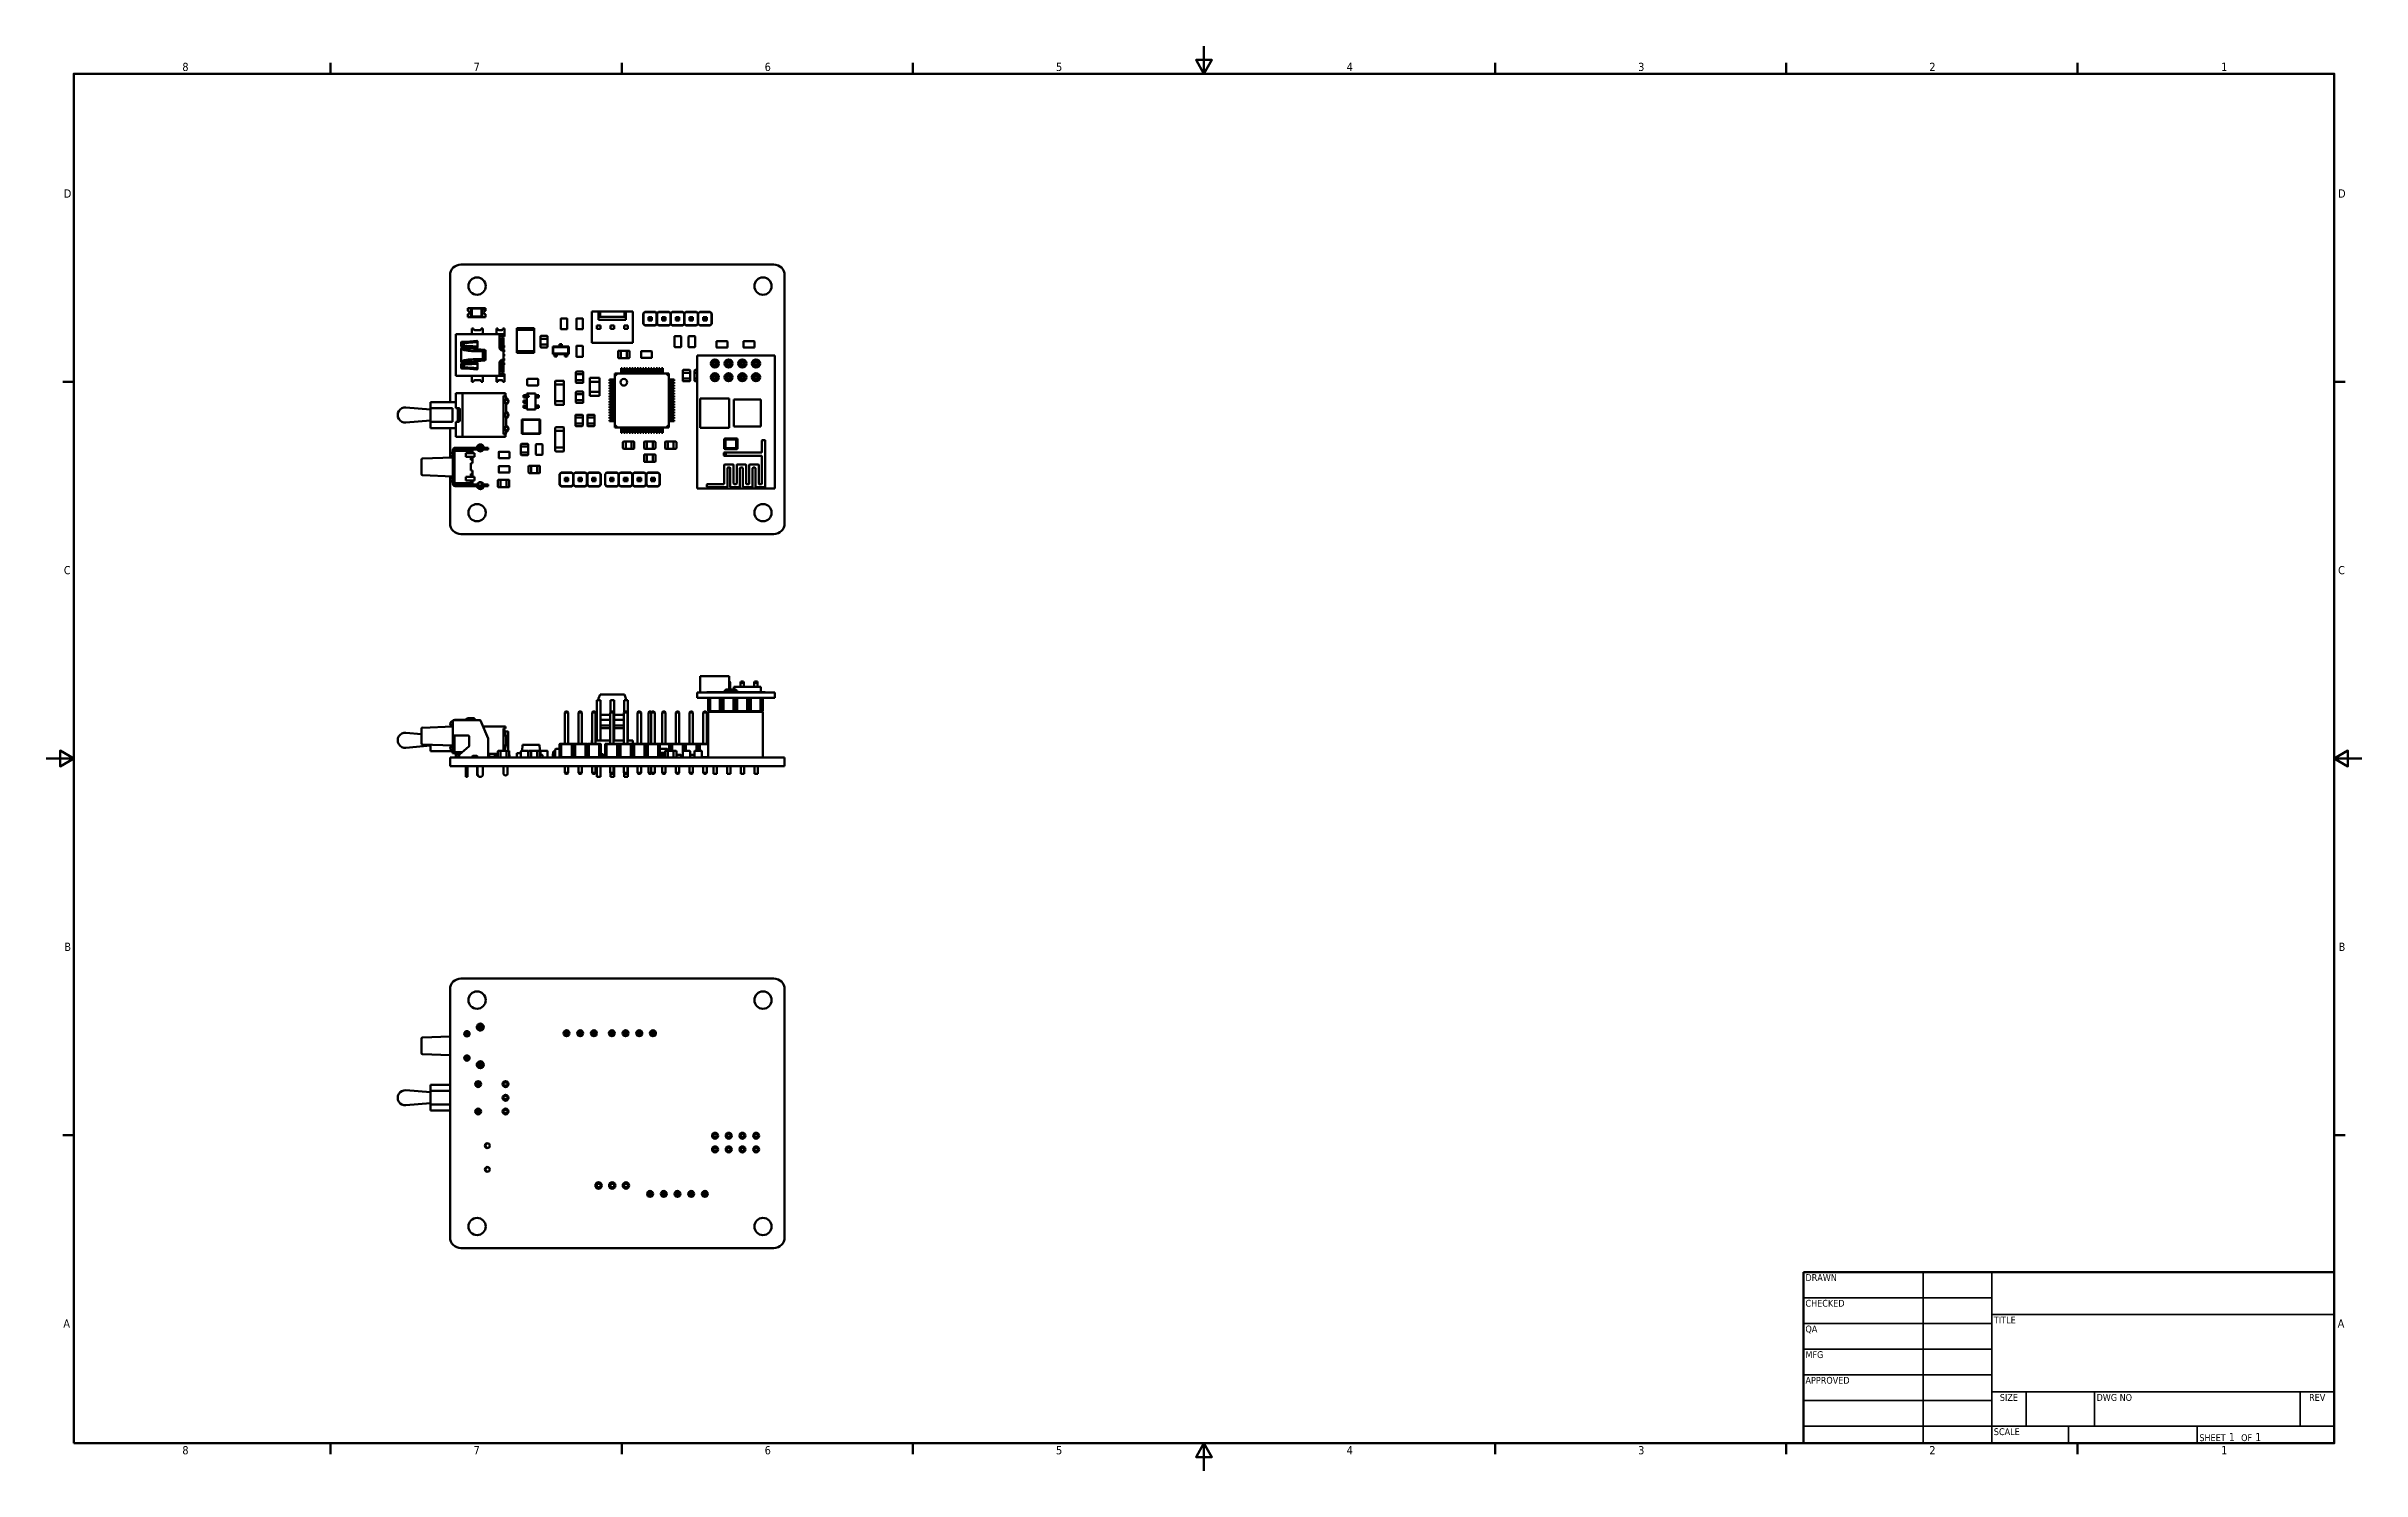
# Model space of a CAD drawing. Header units: inches. Extents: x 0.1 to 17, y 0.3 to 10.7.
import ezdxf
from ezdxf.enums import TextEntityAlignment as Align

# ---------------------------------------------------------------- set-up
doc = ezdxf.new("R2010")
doc.units = ezdxf.units.IN
doc.header["$LTSCALE"] = 0.5
doc.header["$MEASUREMENT"] = 0
for name, color, linetype, lineweight in [('Border (ANSI)', 7, 'Continuous', 70), ('Title (ANSI)', 7, 'Continuous', 50), ('Visible (ANSI)', 7, 'Continuous', 50)]:
    doc.layers.add(name, color=color, linetype=linetype, lineweight=lineweight)
doc.styles.add('Note Text (ANSI)', font='tahoma.ttf')
doc.styles.add('Text Style38', font='tahoma.ttf')

# ---------------------------------------------------------------- blocks, each defined once
blk = doc.blocks.new('Borders Default Border')
at = {"layer": 'Border (ANSI)'}
for p, q in [((4.25, 21), (4.25, 21.16)), ((8.5, 21), (8.5, 21.16)), ((12.75, 21), (12.75, 21.16)), ((21.25, 21), (21.25, 21.16)), ((25.5, 21), (25.5, 21.16)), ((29.75, 21), (29.75, 21.16)), ((0.5, 16.5), (0.34, 16.5)), ((33.5, 16.5), (33.66, 16.5)), ((0.5, 5.5), (0.34, 5.5)), ((33.5, 5.5), (33.66, 5.5)), ((4.25, 1), (4.25, 0.84)), ((8.5, 1), (8.5, 0.84)), ((12.75, 1), (12.75, 0.84)), ((21.25, 1), (21.25, 0.84)), ((25.5, 1), (25.5, 0.84)), ((29.75, 1), (29.75, 0.84))]:
    blk.add_line(p, q, dxfattribs=at)
at = {"layer": 'Border (ANSI)', "flags": 128}
for points in [[(17, 21.4), (17, 21), (16.885, 21.2), (17.115, 21.2), (17, 21)], [(0.5, 1), (0.5, 21), (33.5, 21), (33.5, 1), (0.5, 1)], [(0.1, 11), (0.5, 11), (0.3, 11.115), (0.3, 10.885), (0.5, 11)], [(33.9, 11), (33.5, 11), (33.7, 11.115), (33.7, 10.885), (33.5, 11)], [(17, 0.6), (17, 1), (16.885, 0.8), (17.115, 0.8), (17, 1)]]:
    blk.add_lwpolyline(points, dxfattribs=at)
at = {"layer": 'Border (ANSI)', "char_height": 0.12, "attachment_point": 7, "style": 'Note Text (ANSI)'}
for s, insert in [('8', (2.086, 21.037)), ('7', (6.338, 21.04)), ('6', (10.587, 21.037)), ('5', (14.84, 21.037)), ('4', (19.083, 21.04)), ('3', (23.338, 21.037)), ('2', (27.589, 21.04)), ('1', (31.848, 21.04)), ('D', (0.356, 19.19)), ('D', (33.556, 19.19)), ('C', (0.356, 13.688)), ('C', (33.556, 13.688)), ('B', (0.363, 8.19)), ('B', (33.563, 8.19)), ('A', (0.349, 2.69)), ('A', (33.549, 2.69)), ('8', (2.086, 0.837)), ('7', (6.338, 0.84)), ('6', (10.587, 0.837)), ('5', (14.84, 0.837)), ('4', (19.083, 0.84)), ('3', (23.338, 0.837)), ('2', (27.589, 0.84)), ('1', (31.848, 0.84))]:
    blk.add_mtext(s, dxfattribs=dict(at, insert=insert))
blk = doc.blocks.new('Title Blocks ANSI - Large')
at = {"layer": 'Title (ANSI)'}
for p, q in [((5, 7.45), (5, 4.95)), ((12.75, 7.45), (5, 7.45)), ((12.75, 4.95), (12.75, 7.45)), ((5, 4.95), (12.75, 4.95))]:
    blk.add_line(p, q, dxfattribs=at)
at = {"layer": 'Title (ANSI)', "lineweight": 35}
for p, q in [((6.75, 4.95), (6.75, 7.45)), ((7.75, 4.95), (7.75, 7.45)), ((5, 7.075), (7.75, 7.075)), ((7.75, 6.83), (12.75, 6.83)), ((5, 6.7), (7.75, 6.7)), ((5, 6.325), (7.75, 6.325)), ((5, 5.95), (7.75, 5.95)), ((5, 5.575), (7.75, 5.575)), ((12.75, 5.7), (7.75, 5.7)), ((8.25, 5.2), (8.25, 5.7)), ((9.25, 5.2), (9.25, 5.7)), ((12.25, 5.2), (12.25, 5.7)), ((7.75, 5.2), (5, 5.2)), ((12.75, 5.2), (7.75, 5.2)), ((8.87, 5.2), (8.87, 4.95)), ((10.75, 5.2), (10.75, 4.95))]:
    blk.add_line(p, q, dxfattribs=at)
at = {"layer": 'Title (ANSI)', "style": 'Text Style38'}
for s, p in [('DRAWN', (5.03, 7.42)), ('CHECKED', (5.03, 7.045)), ('TITLE', (7.78, 6.8)), ('QA', (5.03, 6.67)), ('MFG', (5.03, 6.295)), ('APPROVED', (5.03, 5.92)), ('DWG NO', (9.28, 5.67)), ('SCALE', (7.78, 5.17))]:
    blk.add_text(s, height=0.1, dxfattribs=at).set_placement(p, align=Align.TOP_LEFT)
for s, p in [('SIZE', (8, 5.67)), ('REV', (12.5, 5.67))]:
    blk.add_text(s, height=0.1, dxfattribs=at).set_placement(p, align=Align.TOP_CENTER)
at = {"layer": 'Title (ANSI)', "insert": (10.78, 4.98), "char_height": 0.12, "attachment_point": 7, "style": 'Note Text (ANSI)'}
blk.add_mtext('\\fTahoma|b0|i0;\\H0.1000;SHEET\\fTahoma|b0|i0;\\H0.1200; 1  \\fTahoma|b0|i0;\\H0.1000;OF\\fTahoma|b0|i0;\\H0.1200; 1 ', dxfattribs=at)
at = {"layer": 'Title (ANSI)', "lineweight": 30, "flags": 63}
for tag, height, p in [('CREATION_DATE', 0.125, (6.78, 7.105)), ('CHECKED_BY', 0.125, (5.03, 6.73)), ('CHECKED_DATE', 0.125, (6.78, 6.73)), ('AUTHOR', 0.125, (5.03, 7.105)), ('MFG_APPROVED_BY', 0.125, (5.03, 5.98)), ('MFG_APPROVED_DATE', 0.125, (6.78, 5.98)), ('ENG_APPROVED_BY', 0.125, (5.03, 5.605)), ('ENG_APPROVAL_DATE', 0.125, (6.78, 5.605)), ('PART_NUMBER', 0.18, (9.28, 5.23))]:
    blk.add_attdef(tag, text='', height=height, dxfattribs=at).set_placement(p, align=Align.BOTTOM_LEFT)
for tag, height, p in [('COMPANY', 0.125, (10.25, 7.14)), ('REVISION_NUMBER', 0.125, (12.5, 5.375)), ('Sheet_Size', 0.18, (8, 5.375))]:
    blk.add_attdef(tag, text='', height=height, dxfattribs=at).set_placement(p, align=Align.MIDDLE_CENTER)
blk.add_attdef('TITLE', text='', height=0.18, dxfattribs=at).set_placement((7.78, 6.223), align=Align.MIDDLE_LEFT)
blk.add_attdef('Initial_View_Scale', text='', height=0.12, dxfattribs=at).set_placement((8.84, 4.98), align=Align.BOTTOM_RIGHT)

msp = doc.modelspace()

# ---------------------------------------------------------------- linework, layer by layer
at = {"layer": 'Visible (ANSI)'}
for p, q in [((2.998, 8.102), (2.998, 9.028)), ((3.076, 9.106), (5.36, 9.106)), ((5.439, 9.028), (5.439, 7.217)), ((3.126, 8.789), (3.149, 8.789)), ((3.126, 8.768), (3.126, 8.789)), ((3.149, 8.723), (3.149, 8.789)), ((3.149, 8.789), (3.232, 8.789)), ((3.149, 8.789), (3.149, 8.723)), ((3.155, 8.786), (3.151, 8.789)), ((3.151, 8.789), (3.151, 8.723)), ((3.23, 8.789), (3.151, 8.789)), ((3.23, 8.789), (3.226, 8.786)), ((3.23, 8.789), (3.23, 8.723)), ((3.232, 8.789), (3.232, 8.723)), ((3.232, 8.723), (3.232, 8.789)), ((3.232, 8.789), (3.255, 8.789)), ((3.255, 8.789), (3.255, 8.768)), ((3.126, 8.723), (3.126, 8.744)), ((3.149, 8.723), (3.126, 8.723)), ((3.232, 8.723), (3.149, 8.723)), ((3.151, 8.723), (3.155, 8.726)), ((3.23, 8.723), (3.151, 8.723)), ((3.155, 8.726), (3.155, 8.786)), ((3.155, 8.786), (3.226, 8.786)), ((3.226, 8.726), (3.155, 8.726)), ((3.157, 8.6), (3.157, 8.64)), ((3.157, 8.64), (3.169, 8.64)), ((3.169, 8.64), (3.169, 8.636)), ((3.177, 8.628), (3.216, 8.628)), ((3.224, 8.64), (3.236, 8.64)), ((3.224, 8.636), (3.224, 8.64)), ((3.226, 8.786), (3.226, 8.726)), ((3.226, 8.726), (3.23, 8.723)), ((3.255, 8.723), (3.232, 8.723)), ((3.236, 8.64), (3.236, 8.6)), ((3.255, 8.744), (3.255, 8.723)), ((3.335, 8.64), (3.346, 8.64)), ((3.335, 8.6), (3.335, 8.64)), ((3.346, 8.64), (3.346, 8.636)), ((3.354, 8.628), (3.374, 8.628)), ((3.382, 8.64), (3.394, 8.64)), ((3.382, 8.636), (3.382, 8.64)), ((3.394, 8.64), (3.394, 8.6)), ((3.612, 8.642), (3.484, 8.642)), ((3.484, 8.63), (3.484, 8.642)), ((3.612, 8.63), (3.484, 8.63)), ((3.485, 8.474), (3.485, 8.63)), ((3.61, 8.474), (3.61, 8.63)), ((3.612, 8.63), (3.612, 8.642)), ((3.805, 8.701), (3.805, 8.711)), ((3.805, 8.646), (3.805, 8.701)), ((3.805, 8.636), (3.805, 8.646)), ((3.807, 8.713), (3.85, 8.713)), ((3.85, 8.634), (3.807, 8.634)), ((3.852, 8.711), (3.852, 8.701)), ((3.852, 8.701), (3.852, 8.646)), ((3.852, 8.646), (3.852, 8.636)), ((3.919, 8.701), (3.919, 8.711)), ((3.919, 8.646), (3.919, 8.701)), ((3.919, 8.636), (3.919, 8.646)), ((3.921, 8.713), (3.964, 8.713)), ((3.964, 8.634), (3.921, 8.634)), ((3.966, 8.711), (3.966, 8.701)), ((3.966, 8.701), (3.966, 8.646)), ((3.966, 8.646), (3.966, 8.636)), ((4.031, 8.763), (4.031, 8.535)), ((4.031, 8.763), (4.081, 8.763)), ((4.068, 8.637), (4.068, 8.662)), ((4.094, 8.662), (4.068, 8.662)), ((4.094, 8.637), (4.068, 8.637)), ((4.081, 8.763), (4.092, 8.763)), ((4.081, 8.763), (4.081, 8.724)), ((4.081, 8.724), (4.081, 8.703)), ((4.081, 8.724), (4.092, 8.724)), ((4.081, 8.703), (4.281, 8.703)), ((4.092, 8.763), (4.27, 8.763)), ((4.092, 8.763), (4.092, 8.724)), ((4.092, 8.724), (4.27, 8.724)), ((4.094, 8.637), (4.094, 8.662)), ((4.168, 8.662), (4.168, 8.637)), ((4.168, 8.662), (4.194, 8.662)), ((4.168, 8.637), (4.194, 8.637)), ((4.194, 8.662), (4.194, 8.637)), ((4.268, 8.662), (4.268, 8.637)), ((4.268, 8.662), (4.294, 8.662)), ((4.268, 8.637), (4.294, 8.637)), ((4.27, 8.763), (4.281, 8.763)), ((4.27, 8.763), (4.27, 8.724)), ((4.27, 8.724), (4.281, 8.724)), ((4.281, 8.763), (4.331, 8.763)), ((4.281, 8.763), (4.281, 8.724)), ((4.281, 8.724), (4.281, 8.703)), ((4.294, 8.662), (4.294, 8.637)), ((4.331, 8.763), (4.331, 8.535)), ((4.407, 8.749), (4.419, 8.761)), ((4.407, 8.673), (4.407, 8.749)), ((4.409, 8.748), (4.407, 8.749)), ((4.419, 8.661), (4.407, 8.673)), ((4.409, 8.673), (4.407, 8.673)), ((4.42, 8.759), (4.409, 8.748)), ((4.409, 8.748), (4.409, 8.673)), ((4.409, 8.673), (4.42, 8.663)), ((4.419, 8.761), (4.496, 8.761)), ((4.419, 8.761), (4.42, 8.759)), ((4.42, 8.663), (4.419, 8.661)), ((4.496, 8.661), (4.419, 8.661)), ((4.495, 8.759), (4.42, 8.759)), ((4.42, 8.663), (4.495, 8.663)), ((4.445, 8.723), (4.47, 8.723)), ((4.445, 8.698), (4.445, 8.723)), ((4.451, 8.717), (4.445, 8.723)), ((4.445, 8.698), (4.451, 8.704)), ((4.47, 8.698), (4.445, 8.698)), ((4.464, 8.717), (4.451, 8.717)), ((4.451, 8.717), (4.451, 8.704)), ((4.451, 8.704), (4.464, 8.704)), ((4.464, 8.717), (4.47, 8.723)), ((4.464, 8.704), (4.464, 8.717)), ((4.47, 8.698), (4.464, 8.704)), ((4.47, 8.723), (4.47, 8.698)), ((4.496, 8.761), (4.495, 8.759)), ((4.505, 8.748), (4.495, 8.759)), ((4.495, 8.663), (4.505, 8.673)), ((4.495, 8.663), (4.496, 8.661)), ((4.496, 8.761), (4.507, 8.749)), ((4.507, 8.673), (4.496, 8.661)), ((4.507, 8.749), (4.505, 8.748)), ((4.505, 8.673), (4.505, 8.748)), ((4.507, 8.673), (4.505, 8.673)), ((4.507, 8.749), (4.519, 8.761)), ((4.507, 8.749), (4.507, 8.673)), ((4.507, 8.673), (4.507, 8.749)), ((4.509, 8.748), (4.507, 8.749)), ((4.519, 8.661), (4.507, 8.673)), ((4.509, 8.673), (4.507, 8.673)), ((4.52, 8.759), (4.509, 8.748)), ((4.509, 8.748), (4.509, 8.673)), ((4.509, 8.673), (4.52, 8.663)), ((4.519, 8.761), (4.596, 8.761)), ((4.519, 8.761), (4.52, 8.759)), ((4.52, 8.663), (4.519, 8.661)), ((4.596, 8.661), (4.519, 8.661)), ((4.595, 8.759), (4.52, 8.759)), ((4.52, 8.663), (4.595, 8.663)), ((4.545, 8.723), (4.57, 8.723)), ((4.545, 8.698), (4.545, 8.723)), ((4.551, 8.717), (4.545, 8.723)), ((4.545, 8.698), (4.551, 8.704)), ((4.57, 8.698), (4.545, 8.698)), ((4.564, 8.717), (4.551, 8.717)), ((4.551, 8.717), (4.551, 8.704)), ((4.551, 8.704), (4.564, 8.704)), ((4.564, 8.717), (4.57, 8.723)), ((4.564, 8.704), (4.564, 8.717)), ((4.57, 8.698), (4.564, 8.704)), ((4.57, 8.723), (4.57, 8.698)), ((4.596, 8.761), (4.595, 8.759)), ((4.605, 8.748), (4.595, 8.759)), ((4.595, 8.663), (4.605, 8.673)), ((4.595, 8.663), (4.596, 8.661)), ((4.596, 8.761), (4.607, 8.749)), ((4.607, 8.673), (4.596, 8.661)), ((4.607, 8.749), (4.605, 8.748)), ((4.605, 8.673), (4.605, 8.748)), ((4.607, 8.673), (4.605, 8.673)), ((4.607, 8.749), (4.619, 8.761)), ((4.607, 8.673), (4.607, 8.749)), ((4.609, 8.748), (4.607, 8.749)), ((4.607, 8.749), (4.607, 8.673)), ((4.619, 8.661), (4.607, 8.673)), ((4.609, 8.673), (4.607, 8.673)), ((4.62, 8.759), (4.609, 8.748)), ((4.609, 8.748), (4.609, 8.673)), ((4.609, 8.673), (4.62, 8.663)), ((4.619, 8.761), (4.696, 8.761)), ((4.619, 8.761), (4.62, 8.759)), ((4.62, 8.663), (4.619, 8.661)), ((4.696, 8.661), (4.619, 8.661)), ((4.695, 8.759), (4.62, 8.759)), ((4.62, 8.663), (4.695, 8.663)), ((4.645, 8.723), (4.67, 8.723)), ((4.645, 8.698), (4.645, 8.723)), ((4.651, 8.717), (4.645, 8.723)), ((4.645, 8.698), (4.651, 8.704)), ((4.67, 8.698), (4.645, 8.698)), ((4.664, 8.717), (4.651, 8.717)), ((4.651, 8.717), (4.651, 8.704)), ((4.651, 8.704), (4.664, 8.704)), ((4.664, 8.717), (4.67, 8.723)), ((4.664, 8.704), (4.664, 8.717)), ((4.67, 8.698), (4.664, 8.704)), ((4.67, 8.723), (4.67, 8.698)), ((4.696, 8.761), (4.695, 8.759)), ((4.705, 8.748), (4.695, 8.759)), ((4.695, 8.663), (4.705, 8.673)), ((4.695, 8.663), (4.696, 8.661)), ((4.696, 8.761), (4.707, 8.749)), ((4.707, 8.673), (4.696, 8.661)), ((4.707, 8.749), (4.705, 8.748)), ((4.705, 8.673), (4.705, 8.748)), ((4.707, 8.673), (4.705, 8.673)), ((4.707, 8.749), (4.719, 8.761)), ((4.707, 8.749), (4.707, 8.673)), ((4.707, 8.673), (4.707, 8.749)), ((4.709, 8.748), (4.707, 8.749)), ((4.719, 8.661), (4.707, 8.673)), ((4.709, 8.673), (4.707, 8.673)), ((4.72, 8.759), (4.709, 8.748)), ((4.709, 8.748), (4.709, 8.673)), ((4.709, 8.673), (4.72, 8.663)), ((4.719, 8.761), (4.796, 8.761)), ((4.719, 8.761), (4.72, 8.759)), ((4.72, 8.663), (4.719, 8.661)), ((4.796, 8.661), (4.719, 8.661)), ((4.795, 8.759), (4.72, 8.759)), ((4.72, 8.663), (4.795, 8.663)), ((4.745, 8.723), (4.77, 8.723)), ((4.745, 8.698), (4.745, 8.723)), ((4.751, 8.717), (4.745, 8.723)), ((4.745, 8.698), (4.751, 8.704)), ((4.77, 8.698), (4.745, 8.698)), ((4.764, 8.717), (4.751, 8.717)), ((4.751, 8.717), (4.751, 8.704)), ((4.751, 8.704), (4.764, 8.704)), ((4.764, 8.717), (4.77, 8.723)), ((4.764, 8.704), (4.764, 8.717)), ((4.77, 8.698), (4.764, 8.704)), ((4.77, 8.723), (4.77, 8.698)), ((4.796, 8.761), (4.795, 8.759)), ((4.805, 8.748), (4.795, 8.759)), ((4.795, 8.663), (4.805, 8.673)), ((4.795, 8.663), (4.796, 8.661)), ((4.796, 8.761), (4.807, 8.749)), ((4.807, 8.673), (4.796, 8.661)), ((4.807, 8.749), (4.805, 8.748)), ((4.805, 8.673), (4.805, 8.748)), ((4.807, 8.673), (4.805, 8.673)), ((4.807, 8.749), (4.819, 8.761)), ((4.807, 8.673), (4.807, 8.749)), ((4.809, 8.748), (4.807, 8.749)), ((4.807, 8.749), (4.807, 8.673)), ((4.819, 8.661), (4.807, 8.673)), ((4.809, 8.673), (4.807, 8.673)), ((4.82, 8.759), (4.809, 8.748)), ((4.809, 8.748), (4.809, 8.673)), ((4.809, 8.673), (4.82, 8.663)), ((4.819, 8.761), (4.896, 8.761)), ((4.819, 8.761), (4.82, 8.759)), ((4.82, 8.663), (4.819, 8.661)), ((4.896, 8.661), (4.819, 8.661)), ((4.895, 8.759), (4.82, 8.759)), ((4.82, 8.663), (4.895, 8.663)), ((4.845, 8.723), (4.87, 8.723)), ((4.845, 8.698), (4.845, 8.723)), ((4.851, 8.717), (4.845, 8.723)), ((4.845, 8.698), (4.851, 8.704)), ((4.87, 8.698), (4.845, 8.698)), ((4.864, 8.717), (4.851, 8.717)), ((4.851, 8.717), (4.851, 8.704)), ((4.851, 8.704), (4.864, 8.704)), ((4.864, 8.717), (4.87, 8.723)), ((4.864, 8.704), (4.864, 8.717)), ((4.87, 8.698), (4.864, 8.704)), ((4.87, 8.723), (4.87, 8.698)), ((4.896, 8.761), (4.895, 8.759)), ((4.905, 8.748), (4.895, 8.759)), ((4.895, 8.663), (4.905, 8.673)), ((4.895, 8.663), (4.896, 8.661)), ((4.896, 8.761), (4.907, 8.749)), ((4.907, 8.673), (4.896, 8.661)), ((4.907, 8.749), (4.905, 8.748)), ((4.905, 8.673), (4.905, 8.748)), ((4.907, 8.673), (4.905, 8.673)), ((4.907, 8.749), (4.907, 8.673)), ((3.039, 8.597), (3.039, 8.569)), ((3.039, 8.597), (3.358, 8.597)), ((3.039, 8.569), (3.039, 8.321)), ((3.079, 8.539), (3.079, 8.508)), ((3.115, 8.536), (3.079, 8.536)), ((3.094, 8.514), (3.079, 8.514)), ((3.079, 8.494), (3.079, 8.489)), ((3.079, 8.4), (3.079, 8.489)), ((3.118, 8.543), (3.083, 8.543)), ((3.083, 8.504), (3.118, 8.504)), ((3.252, 8.483), (3.083, 8.498)), ((3.094, 8.514), (3.094, 8.534)), ((3.094, 8.534), (3.098, 8.534)), ((3.094, 8.514), (3.094, 8.514)), ((3.098, 8.514), (3.094, 8.514)), ((3.108, 8.483), (3.096, 8.483)), ((3.098, 8.534), (3.098, 8.514)), ((3.102, 8.513), (3.102, 8.504)), ((3.102, 8.482), (3.102, 8.481)), ((3.193, 8.549), (3.118, 8.543)), ((3.118, 8.504), (3.193, 8.498)), ((3.13, 8.483), (3.12, 8.483)), ((3.13, 8.483), (3.131, 8.483)), ((3.131, 8.511), (3.131, 8.503)), ((3.139, 8.483), (3.131, 8.483)), ((3.131, 8.483), (3.131, 8.477)), ((3.139, 8.51), (3.139, 8.502)), ((3.139, 8.483), (3.139, 8.476)), ((3.157, 8.597), (3.157, 8.6)), ((3.18, 8.474), (3.19, 8.474)), ((3.19, 8.474), (3.236, 8.474)), ((3.197, 8.543), (3.197, 8.545)), ((3.197, 8.543), (3.197, 8.504)), ((3.197, 8.502), (3.197, 8.504)), ((3.236, 8.6), (3.236, 8.597)), ((3.236, 8.484), (3.236, 8.474)), ((3.239, 8.474), (3.236, 8.474)), ((3.236, 8.474), (3.236, 8.415)), ((3.238, 8.474), (3.238, 8.484)), ((3.239, 8.474), (3.239, 8.415)), ((3.256, 8.411), (3.256, 8.479)), ((3.335, 8.597), (3.335, 8.6)), ((3.358, 8.597), (3.358, 8.569)), ((3.358, 8.597), (3.386, 8.597)), ((3.358, 8.581), (3.386, 8.581)), ((3.358, 8.569), (3.358, 8.494)), ((3.358, 8.515), (3.372, 8.515)), ((3.358, 8.501), (3.372, 8.501)), ((3.372, 8.48), (3.358, 8.494)), ((3.369, 8.483), (3.372, 8.483)), ((3.372, 8.561), (3.372, 8.569)), ((3.388, 8.569), (3.372, 8.569)), ((3.372, 8.496), (3.372, 8.561)), ((3.372, 8.496), (3.388, 8.496)), ((3.372, 8.496), (3.372, 8.48)), ((3.387, 8.48), (3.372, 8.48)), ((3.386, 8.597), (3.394, 8.597)), ((3.386, 8.597), (3.386, 8.581)), ((3.386, 8.581), (3.394, 8.581)), ((3.388, 8.561), (3.388, 8.569)), ((3.388, 8.496), (3.388, 8.561)), ((3.388, 8.515), (3.392, 8.515)), ((3.388, 8.501), (3.392, 8.501)), ((3.388, 8.496), (3.388, 8.484)), ((3.388, 8.484), (3.388, 8.406)), ((3.388, 8.483), (3.392, 8.483)), ((3.388, 8.47), (3.392, 8.47)), ((3.388, 8.452), (3.392, 8.452)), ((3.392, 8.501), (3.392, 8.515)), ((3.392, 8.47), (3.392, 8.483)), ((3.392, 8.438), (3.392, 8.452)), ((3.394, 8.6), (3.394, 8.597)), ((3.394, 8.597), (3.394, 8.581)), ((3.612, 8.474), (3.484, 8.474)), ((3.484, 8.463), (3.484, 8.474)), ((3.612, 8.463), (3.484, 8.463)), ((3.612, 8.463), (3.612, 8.474)), ((3.656, 8.581), (3.656, 8.565)), ((3.66, 8.565), (3.656, 8.565)), ((3.656, 8.565), (3.66, 8.565)), ((3.656, 8.565), (3.656, 8.522)), ((3.66, 8.522), (3.656, 8.522)), ((3.656, 8.522), (3.66, 8.522)), ((3.656, 8.522), (3.656, 8.506)), ((3.705, 8.585), (3.66, 8.585)), ((3.705, 8.565), (3.66, 8.565)), ((3.66, 8.565), (3.705, 8.565)), ((3.705, 8.522), (3.66, 8.522)), ((3.66, 8.522), (3.705, 8.522)), ((3.66, 8.502), (3.705, 8.502)), ((3.709, 8.565), (3.705, 8.565)), ((3.705, 8.565), (3.709, 8.565)), ((3.709, 8.522), (3.705, 8.522)), ((3.705, 8.522), (3.709, 8.522)), ((3.709, 8.565), (3.709, 8.581)), ((3.709, 8.522), (3.709, 8.565)), ((3.709, 8.506), (3.709, 8.522)), ((3.75, 8.503), (3.746, 8.508)), ((3.746, 8.453), (3.746, 8.508)), ((3.746, 8.508), (3.796, 8.508)), ((3.75, 8.458), (3.746, 8.453)), ((3.759, 8.453), (3.746, 8.453)), ((3.75, 8.458), (3.75, 8.503)), ((3.75, 8.503), (3.859, 8.503)), ((3.859, 8.458), (3.75, 8.458)), ((3.759, 8.453), (3.776, 8.453)), ((3.759, 8.447), (3.759, 8.453)), ((3.834, 8.453), (3.776, 8.453)), ((3.776, 8.453), (3.776, 8.447)), ((3.796, 8.526), (3.813, 8.526)), ((3.796, 8.526), (3.796, 8.518)), ((3.796, 8.518), (3.796, 8.515)), ((3.796, 8.515), (3.796, 8.514)), ((3.796, 8.507), (3.796, 8.514)), ((3.813, 8.507), (3.796, 8.507)), ((3.813, 8.518), (3.813, 8.526)), ((3.813, 8.515), (3.813, 8.518)), ((3.813, 8.514), (3.813, 8.515)), ((3.813, 8.514), (3.813, 8.507)), ((3.813, 8.508), (3.864, 8.508)), ((3.834, 8.453), (3.851, 8.453)), ((3.834, 8.447), (3.834, 8.453)), ((3.864, 8.453), (3.851, 8.453)), ((3.851, 8.447), (3.851, 8.453)), ((3.859, 8.503), (3.864, 8.508)), ((3.859, 8.503), (3.859, 8.458)), ((3.859, 8.458), (3.864, 8.453)), ((3.864, 8.508), (3.864, 8.453)), ((3.919, 8.5), (3.919, 8.51)), ((3.919, 8.445), (3.919, 8.5)), ((3.921, 8.512), (3.964, 8.512)), ((3.966, 8.51), (3.966, 8.5)), ((3.966, 8.5), (3.966, 8.445)), ((4.031, 8.535), (4.331, 8.535)), ((4.224, 8.473), (4.224, 8.428)), ((4.244, 8.477), (4.228, 8.477)), ((4.244, 8.477), (4.244, 8.473)), ((4.244, 8.473), (4.244, 8.477)), ((4.287, 8.477), (4.244, 8.477)), ((4.244, 8.473), (4.244, 8.428)), ((4.244, 8.428), (4.244, 8.473)), ((4.287, 8.477), (4.287, 8.473)), ((4.287, 8.473), (4.287, 8.477)), ((4.303, 8.477), (4.287, 8.477)), ((4.287, 8.473), (4.287, 8.428)), ((4.287, 8.428), (4.287, 8.473)), ((4.307, 8.428), (4.307, 8.473)), ((4.391, 8.427), (4.391, 8.471)), ((4.393, 8.473), (4.403, 8.473)), ((4.403, 8.473), (4.458, 8.473)), ((4.458, 8.473), (4.468, 8.473)), ((4.47, 8.471), (4.47, 8.427)), ((4.635, 8.571), (4.635, 8.581)), ((4.635, 8.516), (4.635, 8.571)), ((4.635, 8.506), (4.635, 8.516)), ((4.637, 8.583), (4.681, 8.583)), ((4.681, 8.504), (4.637, 8.504)), ((4.683, 8.581), (4.683, 8.571)), ((4.683, 8.571), (4.683, 8.516)), ((4.683, 8.516), (4.683, 8.506)), ((4.738, 8.571), (4.738, 8.581)), ((4.738, 8.516), (4.738, 8.571)), ((4.738, 8.506), (4.738, 8.516)), ((4.74, 8.583), (4.783, 8.583)), ((4.783, 8.504), (4.74, 8.504)), ((4.785, 8.581), (4.785, 8.571)), ((4.785, 8.571), (4.785, 8.516)), ((4.785, 8.516), (4.785, 8.506)), ((4.942, 8.502), (4.942, 8.545)), ((4.944, 8.547), (4.954, 8.547)), ((4.954, 8.5), (4.944, 8.5)), ((4.954, 8.547), (5.009, 8.547)), ((5.009, 8.5), (4.954, 8.5)), ((5.009, 8.547), (5.019, 8.547)), ((5.019, 8.5), (5.009, 8.5)), ((5.021, 8.545), (5.021, 8.502)), ((5.139, 8.502), (5.139, 8.545)), ((5.141, 8.547), (5.151, 8.547)), ((5.151, 8.5), (5.141, 8.5)), ((5.151, 8.547), (5.206, 8.547)), ((5.206, 8.5), (5.151, 8.5)), ((5.206, 8.547), (5.216, 8.547)), ((5.216, 8.5), (5.206, 8.5)), ((5.218, 8.545), (5.218, 8.502)), ((3.039, 8.321), (3.039, 8.293)), ((3.358, 8.293), (3.039, 8.293)), ((3.079, 8.4), (3.079, 8.396)), ((3.079, 8.382), (3.079, 8.35)), ((3.094, 8.376), (3.079, 8.376)), ((3.115, 8.354), (3.079, 8.354)), ((3.083, 8.392), (3.252, 8.407)), ((3.118, 8.386), (3.083, 8.386)), ((3.083, 8.347), (3.118, 8.347)), ((3.094, 8.376), (3.094, 8.376)), ((3.094, 8.376), (3.094, 8.356)), ((3.098, 8.376), (3.094, 8.376)), ((3.094, 8.356), (3.098, 8.356)), ((3.108, 8.407), (3.096, 8.407)), ((3.098, 8.356), (3.098, 8.376)), ((3.102, 8.409), (3.102, 8.408)), ((3.102, 8.386), (3.102, 8.377)), ((3.193, 8.391), (3.118, 8.386)), ((3.118, 8.347), (3.193, 8.341)), ((3.13, 8.407), (3.12, 8.407)), ((3.13, 8.407), (3.131, 8.407)), ((3.131, 8.413), (3.131, 8.407)), ((3.139, 8.407), (3.131, 8.407)), ((3.131, 8.387), (3.131, 8.379)), ((3.139, 8.414), (3.139, 8.407)), ((3.139, 8.387), (3.139, 8.38)), ((3.157, 8.289), (3.157, 8.293)), ((3.157, 8.25), (3.157, 8.289)), ((3.18, 8.415), (3.19, 8.415)), ((3.19, 8.415), (3.236, 8.415)), ((3.197, 8.386), (3.197, 8.388)), ((3.197, 8.386), (3.197, 8.347)), ((3.197, 8.345), (3.197, 8.347)), ((3.236, 8.415), (3.236, 8.406)), ((3.236, 8.415), (3.239, 8.415)), ((3.236, 8.293), (3.236, 8.289)), ((3.236, 8.289), (3.236, 8.25)), ((3.238, 8.406), (3.238, 8.415)), ((3.335, 8.289), (3.335, 8.293)), ((3.335, 8.25), (3.335, 8.289)), ((3.358, 8.396), (3.372, 8.41)), ((3.358, 8.396), (3.358, 8.321)), ((3.358, 8.389), (3.372, 8.389)), ((3.358, 8.375), (3.372, 8.375)), ((3.358, 8.321), (3.358, 8.293)), ((3.386, 8.309), (3.358, 8.309)), ((3.358, 8.293), (3.386, 8.293)), ((3.369, 8.407), (3.372, 8.407)), ((3.372, 8.41), (3.387, 8.41)), ((3.372, 8.41), (3.372, 8.394)), ((3.372, 8.394), (3.388, 8.394)), ((3.372, 8.329), (3.372, 8.394)), ((3.372, 8.321), (3.372, 8.329)), ((3.388, 8.321), (3.372, 8.321)), ((3.386, 8.309), (3.394, 8.309)), ((3.386, 8.293), (3.386, 8.309)), ((3.386, 8.293), (3.394, 8.293)), ((3.388, 8.438), (3.392, 8.438)), ((3.388, 8.42), (3.392, 8.42)), ((3.388, 8.407), (3.392, 8.407)), ((3.388, 8.406), (3.388, 8.394)), ((3.388, 8.329), (3.388, 8.394)), ((3.388, 8.389), (3.392, 8.389)), ((3.388, 8.375), (3.392, 8.375)), ((3.388, 8.321), (3.388, 8.329)), ((3.392, 8.407), (3.392, 8.42)), ((3.392, 8.375), (3.392, 8.389)), ((3.394, 8.293), (3.394, 8.309)), ((3.394, 8.293), (3.394, 8.289)), ((3.394, 8.289), (3.394, 8.25)), ((3.759, 8.447), (3.759, 8.446)), ((3.759, 8.446), (3.759, 8.442)), ((3.759, 8.442), (3.759, 8.435)), ((3.759, 8.435), (3.776, 8.435)), ((3.776, 8.446), (3.776, 8.447)), ((3.776, 8.442), (3.776, 8.446)), ((3.776, 8.435), (3.776, 8.442)), ((3.834, 8.447), (3.834, 8.446)), ((3.834, 8.446), (3.834, 8.442)), ((3.834, 8.442), (3.834, 8.435)), ((3.834, 8.435), (3.851, 8.435)), ((3.851, 8.447), (3.851, 8.446)), ((3.851, 8.446), (3.851, 8.442)), ((3.851, 8.442), (3.851, 8.435)), ((3.916, 8.321), (3.916, 8.305)), ((3.916, 8.305), (3.92, 8.305)), ((3.916, 8.305), (3.916, 8.262)), ((3.92, 8.305), (3.916, 8.305)), ((3.919, 8.435), (3.919, 8.445)), ((3.965, 8.325), (3.92, 8.325)), ((3.92, 8.305), (3.965, 8.305)), ((3.965, 8.305), (3.92, 8.305)), ((3.964, 8.433), (3.921, 8.433)), ((3.965, 8.305), (3.969, 8.305)), ((3.969, 8.305), (3.965, 8.305)), ((3.966, 8.445), (3.966, 8.435)), ((3.969, 8.305), (3.969, 8.321)), ((3.969, 8.262), (3.969, 8.305)), ((4.2, 7.917), (4.2, 8.311)), ((4.2, 8.311), (4.21, 8.301)), ((4.2, 8.311), (4.594, 8.311)), ((4.214, 8.297), (4.21, 8.301)), ((4.228, 8.424), (4.244, 8.424)), ((4.244, 8.428), (4.244, 8.424)), ((4.244, 8.424), (4.244, 8.428)), ((4.244, 8.424), (4.287, 8.424)), ((4.245, 8.337), (4.245, 8.35)), ((4.245, 8.35), (4.254, 8.35)), ((4.245, 8.337), (4.245, 8.334)), ((4.245, 8.334), (4.245, 8.316)), ((4.245, 8.312), (4.245, 8.316)), ((4.245, 8.311), (4.245, 8.312)), ((4.245, 8.311), (4.254, 8.311)), ((4.254, 8.337), (4.254, 8.35)), ((4.254, 8.337), (4.254, 8.334)), ((4.254, 8.334), (4.254, 8.316)), ((4.254, 8.312), (4.254, 8.316)), ((4.254, 8.311), (4.254, 8.312)), ((4.265, 8.337), (4.265, 8.35)), ((4.265, 8.35), (4.274, 8.35)), ((4.265, 8.337), (4.265, 8.334)), ((4.265, 8.334), (4.265, 8.316)), ((4.265, 8.312), (4.265, 8.316)), ((4.265, 8.311), (4.265, 8.312)), ((4.265, 8.311), (4.274, 8.311)), ((4.274, 8.337), (4.274, 8.35)), ((4.274, 8.337), (4.274, 8.334)), ((4.274, 8.334), (4.274, 8.316)), ((4.274, 8.312), (4.274, 8.316)), ((4.274, 8.311), (4.274, 8.312)), ((4.285, 8.337), (4.285, 8.35)), ((4.285, 8.35), (4.293, 8.35)), ((4.285, 8.337), (4.285, 8.334)), ((4.285, 8.334), (4.285, 8.316)), ((4.285, 8.312), (4.285, 8.316)), ((4.285, 8.311), (4.285, 8.312)), ((4.285, 8.311), (4.293, 8.311)), ((4.287, 8.428), (4.287, 8.424)), ((4.287, 8.424), (4.287, 8.428)), ((4.287, 8.424), (4.303, 8.424)), ((4.293, 8.337), (4.293, 8.35)), ((4.293, 8.337), (4.293, 8.334)), ((4.293, 8.334), (4.293, 8.316)), ((4.293, 8.312), (4.293, 8.316)), ((4.293, 8.311), (4.293, 8.312)), ((4.304, 8.337), (4.304, 8.35)), ((4.304, 8.35), (4.313, 8.35)), ((4.304, 8.337), (4.304, 8.334)), ((4.304, 8.334), (4.304, 8.316)), ((4.304, 8.312), (4.304, 8.316)), ((4.304, 8.311), (4.304, 8.312)), ((4.304, 8.311), (4.313, 8.311)), ((4.313, 8.337), (4.313, 8.35)), ((4.313, 8.337), (4.313, 8.334)), ((4.313, 8.334), (4.313, 8.316)), ((4.313, 8.312), (4.313, 8.316)), ((4.313, 8.311), (4.313, 8.312)), ((4.324, 8.337), (4.324, 8.35)), ((4.324, 8.35), (4.333, 8.35)), ((4.324, 8.337), (4.324, 8.334)), ((4.324, 8.334), (4.324, 8.316)), ((4.324, 8.312), (4.324, 8.316)), ((4.324, 8.311), (4.324, 8.312)), ((4.324, 8.311), (4.333, 8.311)), ((4.333, 8.337), (4.333, 8.35)), ((4.333, 8.337), (4.333, 8.334)), ((4.333, 8.334), (4.333, 8.316)), ((4.333, 8.312), (4.333, 8.316)), ((4.333, 8.311), (4.333, 8.312)), ((4.344, 8.337), (4.344, 8.35)), ((4.344, 8.35), (4.352, 8.35)), ((4.344, 8.337), (4.344, 8.334)), ((4.344, 8.334), (4.344, 8.316)), ((4.344, 8.312), (4.344, 8.316)), ((4.344, 8.311), (4.344, 8.312)), ((4.344, 8.311), (4.352, 8.311)), ((4.352, 8.337), (4.352, 8.35)), ((4.352, 8.337), (4.352, 8.334)), ((4.352, 8.334), (4.352, 8.316)), ((4.352, 8.312), (4.352, 8.316)), ((4.352, 8.311), (4.352, 8.312)), ((4.363, 8.337), (4.363, 8.35)), ((4.363, 8.35), (4.372, 8.35)), ((4.363, 8.337), (4.363, 8.334)), ((4.363, 8.334), (4.363, 8.316)), ((4.363, 8.312), (4.363, 8.316)), ((4.363, 8.311), (4.363, 8.312)), ((4.363, 8.311), (4.372, 8.311)), ((4.372, 8.337), (4.372, 8.35)), ((4.372, 8.337), (4.372, 8.334)), ((4.372, 8.334), (4.372, 8.316)), ((4.372, 8.312), (4.372, 8.316)), ((4.372, 8.311), (4.372, 8.312)), ((4.383, 8.337), (4.383, 8.35)), ((4.383, 8.35), (4.392, 8.35)), ((4.383, 8.337), (4.383, 8.334)), ((4.383, 8.334), (4.383, 8.316)), ((4.383, 8.312), (4.383, 8.316)), ((4.383, 8.311), (4.383, 8.312)), ((4.383, 8.311), (4.392, 8.311)), ((4.392, 8.337), (4.392, 8.35)), ((4.392, 8.337), (4.392, 8.334)), ((4.392, 8.334), (4.392, 8.316)), ((4.392, 8.312), (4.392, 8.316)), ((4.392, 8.311), (4.392, 8.312)), ((4.403, 8.425), (4.393, 8.425)), ((4.458, 8.425), (4.403, 8.425)), ((4.403, 8.337), (4.403, 8.35)), ((4.403, 8.35), (4.411, 8.35)), ((4.403, 8.337), (4.403, 8.334)), ((4.403, 8.334), (4.403, 8.316)), ((4.403, 8.312), (4.403, 8.316)), ((4.403, 8.311), (4.403, 8.312)), ((4.403, 8.311), (4.411, 8.311)), ((4.411, 8.337), (4.411, 8.35)), ((4.411, 8.337), (4.411, 8.334)), ((4.411, 8.334), (4.411, 8.316)), ((4.411, 8.312), (4.411, 8.316)), ((4.411, 8.311), (4.411, 8.312)), ((4.422, 8.337), (4.422, 8.35)), ((4.422, 8.35), (4.431, 8.35)), ((4.422, 8.337), (4.422, 8.334)), ((4.422, 8.334), (4.422, 8.316)), ((4.422, 8.312), (4.422, 8.316)), ((4.422, 8.311), (4.422, 8.312)), ((4.422, 8.311), (4.431, 8.311)), ((4.431, 8.337), (4.431, 8.35)), ((4.431, 8.337), (4.431, 8.334)), ((4.431, 8.334), (4.431, 8.316)), ((4.431, 8.312), (4.431, 8.316)), ((4.431, 8.311), (4.431, 8.312)), ((4.442, 8.337), (4.442, 8.35)), ((4.442, 8.35), (4.451, 8.35)), ((4.442, 8.337), (4.442, 8.334)), ((4.442, 8.334), (4.442, 8.316)), ((4.442, 8.312), (4.442, 8.316)), ((4.442, 8.311), (4.442, 8.312)), ((4.442, 8.311), (4.451, 8.311)), ((4.451, 8.337), (4.451, 8.35)), ((4.451, 8.337), (4.451, 8.334)), ((4.451, 8.334), (4.451, 8.316)), ((4.451, 8.312), (4.451, 8.316)), ((4.451, 8.311), (4.451, 8.312)), ((4.468, 8.425), (4.458, 8.425)), ((4.462, 8.337), (4.462, 8.35)), ((4.462, 8.35), (4.47, 8.35)), ((4.462, 8.337), (4.462, 8.334)), ((4.462, 8.334), (4.462, 8.316)), ((4.462, 8.312), (4.462, 8.316)), ((4.462, 8.311), (4.462, 8.312)), ((4.462, 8.311), (4.47, 8.311)), ((4.47, 8.337), (4.47, 8.35)), ((4.47, 8.337), (4.47, 8.334)), ((4.47, 8.334), (4.47, 8.316)), ((4.47, 8.312), (4.47, 8.316)), ((4.47, 8.311), (4.47, 8.312)), ((4.481, 8.337), (4.481, 8.35)), ((4.481, 8.35), (4.49, 8.35)), ((4.481, 8.337), (4.481, 8.334)), ((4.481, 8.334), (4.481, 8.316)), ((4.481, 8.312), (4.481, 8.316)), ((4.481, 8.311), (4.481, 8.312)), ((4.481, 8.311), (4.49, 8.311)), ((4.49, 8.337), (4.49, 8.35)), ((4.49, 8.337), (4.49, 8.334)), ((4.49, 8.334), (4.49, 8.316)), ((4.49, 8.312), (4.49, 8.316)), ((4.49, 8.311), (4.49, 8.312)), ((4.501, 8.337), (4.501, 8.35)), ((4.501, 8.35), (4.51, 8.35)), ((4.501, 8.337), (4.501, 8.334)), ((4.501, 8.334), (4.501, 8.316)), ((4.501, 8.312), (4.501, 8.316)), ((4.501, 8.311), (4.501, 8.312)), ((4.501, 8.311), (4.51, 8.311)), ((4.51, 8.337), (4.51, 8.35)), ((4.51, 8.337), (4.51, 8.334)), ((4.51, 8.334), (4.51, 8.316)), ((4.51, 8.312), (4.51, 8.316)), ((4.51, 8.311), (4.51, 8.312)), ((4.521, 8.337), (4.521, 8.35)), ((4.521, 8.35), (4.529, 8.35)), ((4.521, 8.337), (4.521, 8.334)), ((4.521, 8.334), (4.521, 8.316)), ((4.521, 8.312), (4.521, 8.316)), ((4.521, 8.311), (4.521, 8.312)), ((4.521, 8.311), (4.529, 8.311)), ((4.529, 8.337), (4.529, 8.35)), ((4.529, 8.337), (4.529, 8.334)), ((4.529, 8.334), (4.529, 8.316)), ((4.529, 8.312), (4.529, 8.316)), ((4.529, 8.311), (4.529, 8.312)), ((4.54, 8.337), (4.54, 8.35)), ((4.54, 8.35), (4.549, 8.35)), ((4.54, 8.337), (4.54, 8.334)), ((4.54, 8.334), (4.54, 8.316)), ((4.54, 8.312), (4.54, 8.316)), ((4.54, 8.311), (4.54, 8.312)), ((4.54, 8.311), (4.549, 8.311)), ((4.549, 8.337), (4.549, 8.35)), ((4.549, 8.337), (4.549, 8.334)), ((4.549, 8.334), (4.549, 8.316)), ((4.549, 8.312), (4.549, 8.316)), ((4.549, 8.311), (4.549, 8.312)), ((4.584, 8.301), (4.58, 8.297)), ((4.594, 8.311), (4.584, 8.301)), ((4.594, 7.917), (4.594, 8.311)), ((4.695, 8.333), (4.695, 8.317)), ((4.695, 8.317), (4.699, 8.317)), ((4.695, 8.317), (4.695, 8.274)), ((4.699, 8.317), (4.695, 8.317)), ((4.745, 8.337), (4.699, 8.337)), ((4.699, 8.317), (4.745, 8.317)), ((4.745, 8.317), (4.699, 8.317)), ((4.745, 8.317), (4.749, 8.317)), ((4.749, 8.317), (4.745, 8.317)), ((4.749, 8.317), (4.749, 8.333)), ((4.749, 8.274), (4.749, 8.317)), ((4.782, 8.333), (4.782, 8.317)), ((4.782, 8.317), (4.786, 8.317)), ((4.782, 8.317), (4.782, 8.274)), ((4.786, 8.317), (4.782, 8.317)), ((4.801, 8.337), (4.786, 8.337)), ((4.786, 8.317), (4.801, 8.317)), ((4.801, 8.317), (4.786, 8.317)), ((4.801, 8.443), (4.801, 7.471)), ((5.368, 8.443), (4.801, 8.443)), ((4.917, 8.371), (4.917, 8.397)), ((4.917, 8.397), (4.942, 8.397)), ((4.917, 8.397), (4.92, 8.394)), ((4.92, 8.374), (4.917, 8.371)), ((4.942, 8.371), (4.917, 8.371)), ((4.917, 8.271), (4.917, 8.297)), ((4.917, 8.297), (4.942, 8.297)), ((4.917, 8.297), (4.92, 8.294)), ((4.94, 8.394), (4.92, 8.394)), ((4.92, 8.394), (4.92, 8.374)), ((4.92, 8.374), (4.94, 8.374)), ((4.94, 8.294), (4.92, 8.294)), ((4.92, 8.294), (4.92, 8.274)), ((4.942, 8.397), (4.94, 8.394)), ((4.94, 8.374), (4.94, 8.394)), ((4.94, 8.374), (4.942, 8.371)), ((4.942, 8.297), (4.94, 8.294)), ((4.94, 8.274), (4.94, 8.294)), ((4.942, 8.397), (4.942, 8.371)), ((4.942, 8.297), (4.942, 8.271)), ((5.017, 8.371), (5.017, 8.397)), ((5.017, 8.397), (5.042, 8.397)), ((5.017, 8.397), (5.02, 8.394)), ((5.02, 8.374), (5.017, 8.371)), ((5.042, 8.371), (5.017, 8.371)), ((5.017, 8.271), (5.017, 8.297)), ((5.017, 8.297), (5.042, 8.297)), ((5.017, 8.297), (5.02, 8.294)), ((5.04, 8.394), (5.02, 8.394)), ((5.02, 8.394), (5.02, 8.374)), ((5.02, 8.374), (5.04, 8.374)), ((5.04, 8.294), (5.02, 8.294)), ((5.02, 8.294), (5.02, 8.274)), ((5.042, 8.397), (5.04, 8.394)), ((5.04, 8.374), (5.04, 8.394)), ((5.04, 8.374), (5.042, 8.371)), ((5.042, 8.297), (5.04, 8.294)), ((5.04, 8.274), (5.04, 8.294)), ((5.042, 8.397), (5.042, 8.371)), ((5.042, 8.297), (5.042, 8.271)), ((5.117, 8.371), (5.117, 8.397)), ((5.117, 8.397), (5.142, 8.397)), ((5.117, 8.397), (5.12, 8.394)), ((5.12, 8.374), (5.117, 8.371)), ((5.142, 8.371), (5.117, 8.371)), ((5.117, 8.271), (5.117, 8.297)), ((5.117, 8.297), (5.142, 8.297)), ((5.117, 8.297), (5.12, 8.294)), ((5.14, 8.394), (5.12, 8.394)), ((5.12, 8.394), (5.12, 8.374)), ((5.12, 8.374), (5.14, 8.374)), ((5.14, 8.294), (5.12, 8.294)), ((5.12, 8.294), (5.12, 8.274)), ((5.142, 8.397), (5.14, 8.394)), ((5.14, 8.374), (5.14, 8.394)), ((5.14, 8.374), (5.142, 8.371)), ((5.142, 8.297), (5.14, 8.294)), ((5.14, 8.274), (5.14, 8.294)), ((5.142, 8.397), (5.142, 8.371)), ((5.142, 8.297), (5.142, 8.271)), ((5.217, 8.371), (5.217, 8.397)), ((5.217, 8.397), (5.242, 8.397)), ((5.217, 8.397), (5.22, 8.394)), ((5.22, 8.374), (5.217, 8.371)), ((5.242, 8.371), (5.217, 8.371)), ((5.217, 8.271), (5.217, 8.297)), ((5.217, 8.297), (5.242, 8.297)), ((5.217, 8.297), (5.22, 8.294)), ((5.24, 8.394), (5.22, 8.394)), ((5.22, 8.394), (5.22, 8.374)), ((5.22, 8.374), (5.24, 8.374)), ((5.24, 8.294), (5.22, 8.294)), ((5.22, 8.294), (5.22, 8.274)), ((5.242, 8.397), (5.24, 8.394)), ((5.24, 8.374), (5.24, 8.394)), ((5.24, 8.374), (5.242, 8.371)), ((5.242, 8.297), (5.24, 8.294)), ((5.24, 8.274), (5.24, 8.294)), ((5.242, 8.397), (5.242, 8.371)), ((5.242, 8.297), (5.242, 8.271)), ((5.368, 7.471), (5.368, 8.443)), ((3.038, 8.168), (3.038, 8.058)), ((3.038, 8.168), (3.061, 8.168)), ((3.079, 8.168), (3.061, 8.168)), ((3.079, 8.168), (3.402, 8.168)), ((3.089, 8.158), (3.089, 7.858)), ((3.169, 8.25), (3.157, 8.25)), ((3.169, 8.254), (3.169, 8.25)), ((3.216, 8.262), (3.177, 8.262)), ((3.224, 8.25), (3.224, 8.254)), ((3.236, 8.25), (3.224, 8.25)), ((3.346, 8.25), (3.335, 8.25)), ((3.346, 8.254), (3.346, 8.25)), ((3.374, 8.262), (3.354, 8.262)), ((3.382, 8.25), (3.382, 8.254)), ((3.394, 8.25), (3.382, 8.25)), ((3.387, 8.148), (3.387, 7.868)), ((3.402, 8.148), (3.387, 8.148)), ((3.397, 8.118), (3.397, 8.098)), ((3.418, 8.118), (3.397, 8.118)), ((3.402, 8.168), (3.402, 8.148)), ((3.407, 8.118), (3.407, 8.136)), ((3.418, 8.118), (3.422, 8.118)), ((3.422, 8.098), (3.422, 8.118)), ((3.532, 8.152), (3.541, 8.152)), ((3.532, 8.136), (3.532, 8.152)), ((3.532, 8.136), (3.541, 8.136)), ((3.532, 8.114), (3.541, 8.114)), ((3.532, 8.098), (3.532, 8.114)), ((3.541, 8.152), (3.544, 8.152)), ((3.541, 8.136), (3.544, 8.136)), ((3.541, 8.114), (3.544, 8.114)), ((3.544, 8.152), (3.548, 8.152)), ((3.544, 8.136), (3.548, 8.136)), ((3.544, 8.114), (3.548, 8.114)), ((3.552, 8.152), (3.548, 8.152)), ((3.552, 8.136), (3.548, 8.136)), ((3.552, 8.114), (3.548, 8.114)), ((3.552, 8.152), (3.557, 8.152)), ((3.552, 8.136), (3.557, 8.136)), ((3.552, 8.114), (3.557, 8.114)), ((3.557, 8.048), (3.557, 8.164)), ((3.557, 8.164), (3.56, 8.161)), ((3.557, 8.164), (3.62, 8.164)), ((3.557, 8.136), (3.557, 8.152)), ((3.557, 8.098), (3.557, 8.114)), ((3.561, 8.16), (3.56, 8.161)), ((3.561, 8.226), (3.561, 8.27)), ((3.563, 8.272), (3.572, 8.272)), ((3.572, 8.224), (3.563, 8.224)), ((3.572, 8.272), (3.627, 8.272)), ((3.627, 8.224), (3.572, 8.224)), ((3.617, 8.161), (3.615, 8.16)), ((3.62, 8.164), (3.617, 8.161)), ((3.62, 8.048), (3.62, 8.164)), ((3.62, 8.152), (3.624, 8.152)), ((3.62, 8.136), (3.62, 8.152)), ((3.62, 8.136), (3.624, 8.136)), ((3.624, 8.152), (3.628, 8.152)), ((3.624, 8.136), (3.628, 8.136)), ((3.627, 8.272), (3.637, 8.272)), ((3.637, 8.224), (3.627, 8.224)), ((3.632, 8.152), (3.628, 8.152)), ((3.632, 8.136), (3.628, 8.136)), ((3.636, 8.152), (3.632, 8.152)), ((3.636, 8.136), (3.632, 8.136)), ((3.636, 8.152), (3.644, 8.152)), ((3.636, 8.136), (3.644, 8.136)), ((3.639, 8.27), (3.639, 8.226)), ((3.644, 8.136), (3.644, 8.152)), ((3.765, 8.23), (3.765, 8.254)), ((3.769, 8.23), (3.765, 8.23)), ((3.765, 8.108), (3.765, 8.23)), ((3.765, 8.23), (3.769, 8.23)), ((3.769, 8.258), (3.824, 8.258)), ((3.769, 8.23), (3.824, 8.23)), ((3.824, 8.23), (3.769, 8.23)), ((3.828, 8.23), (3.824, 8.23)), ((3.824, 8.23), (3.828, 8.23)), ((3.828, 8.254), (3.828, 8.23)), ((3.828, 8.23), (3.828, 8.108)), ((3.916, 8.262), (3.92, 8.262)), ((3.916, 8.262), (3.916, 8.246)), ((3.92, 8.262), (3.916, 8.262)), ((3.916, 8.175), (3.916, 8.16)), ((3.92, 8.16), (3.916, 8.16)), ((3.916, 8.16), (3.92, 8.16)), ((3.916, 8.16), (3.916, 8.116)), ((3.92, 8.116), (3.916, 8.116)), ((3.916, 8.116), (3.92, 8.116)), ((3.916, 8.116), (3.916, 8.1)), ((3.92, 8.262), (3.965, 8.262)), ((3.965, 8.262), (3.92, 8.262)), ((3.92, 8.242), (3.965, 8.242)), ((3.965, 8.179), (3.92, 8.179)), ((3.965, 8.16), (3.92, 8.16)), ((3.92, 8.16), (3.965, 8.16)), ((3.965, 8.116), (3.92, 8.116)), ((3.92, 8.116), (3.965, 8.116)), ((3.965, 8.262), (3.969, 8.262)), ((3.969, 8.262), (3.965, 8.262)), ((3.969, 8.16), (3.965, 8.16)), ((3.965, 8.16), (3.969, 8.16)), ((3.969, 8.116), (3.965, 8.116)), ((3.965, 8.116), (3.969, 8.116)), ((3.969, 8.246), (3.969, 8.262)), ((3.969, 8.16), (3.969, 8.175)), ((3.969, 8.116), (3.969, 8.16)), ((3.969, 8.1), (3.969, 8.116)), ((4.018, 8.249), (4.018, 8.279)), ((4.018, 8.279), (4.087, 8.279)), ((4.087, 8.249), (4.018, 8.249)), ((4.018, 8.249), (4.087, 8.249)), ((4.018, 8.176), (4.018, 8.249)), ((4.018, 8.147), (4.018, 8.176)), ((4.018, 8.176), (4.087, 8.176)), ((4.087, 8.176), (4.018, 8.176)), ((4.087, 8.147), (4.018, 8.147)), ((4.087, 8.279), (4.087, 8.249)), ((4.087, 8.249), (4.087, 8.176)), ((4.087, 8.176), (4.087, 8.147)), ((4.161, 8.266), (4.174, 8.266)), ((4.161, 8.258), (4.161, 8.266)), ((4.161, 8.258), (4.174, 8.258)), ((4.161, 8.247), (4.174, 8.247)), ((4.161, 8.238), (4.161, 8.247)), ((4.161, 8.238), (4.174, 8.238)), ((4.161, 8.227), (4.174, 8.227)), ((4.161, 8.218), (4.161, 8.227)), ((4.161, 8.218), (4.174, 8.218)), ((4.161, 8.207), (4.174, 8.207)), ((4.161, 8.198), (4.161, 8.207)), ((4.161, 8.198), (4.174, 8.198)), ((4.161, 8.187), (4.174, 8.187)), ((4.161, 8.179), (4.161, 8.187)), ((4.161, 8.179), (4.174, 8.179)), ((4.161, 8.168), (4.174, 8.168)), ((4.161, 8.159), (4.161, 8.168)), ((4.161, 8.159), (4.174, 8.159)), ((4.161, 8.148), (4.174, 8.148)), ((4.161, 8.139), (4.161, 8.148)), ((4.161, 8.139), (4.174, 8.139)), ((4.161, 8.128), (4.174, 8.128)), ((4.161, 8.12), (4.161, 8.128)), ((4.161, 8.12), (4.174, 8.12)), ((4.174, 8.266), (4.178, 8.266)), ((4.174, 8.258), (4.178, 8.258)), ((4.174, 8.247), (4.178, 8.247)), ((4.174, 8.238), (4.178, 8.238)), ((4.174, 8.227), (4.178, 8.227)), ((4.174, 8.218), (4.178, 8.218)), ((4.174, 8.207), (4.178, 8.207)), ((4.174, 8.198), (4.178, 8.198)), ((4.174, 8.187), (4.178, 8.187)), ((4.174, 8.179), (4.178, 8.179)), ((4.174, 8.168), (4.178, 8.168)), ((4.174, 8.159), (4.178, 8.159)), ((4.174, 8.148), (4.178, 8.148)), ((4.174, 8.139), (4.178, 8.139)), ((4.174, 8.128), (4.178, 8.128)), ((4.174, 8.12), (4.178, 8.12)), ((4.178, 8.266), (4.195, 8.266)), ((4.178, 8.258), (4.195, 8.258)), ((4.178, 8.247), (4.195, 8.247)), ((4.178, 8.238), (4.195, 8.238)), ((4.178, 8.227), (4.195, 8.227)), ((4.178, 8.218), (4.195, 8.218)), ((4.178, 8.207), (4.195, 8.207)), ((4.178, 8.198), (4.195, 8.198)), ((4.178, 8.187), (4.195, 8.187)), ((4.178, 8.179), (4.195, 8.179)), ((4.178, 8.168), (4.195, 8.168)), ((4.178, 8.159), (4.195, 8.159)), ((4.178, 8.148), (4.195, 8.148)), ((4.178, 8.139), (4.195, 8.139)), ((4.178, 8.128), (4.195, 8.128)), ((4.178, 8.12), (4.195, 8.12)), ((4.199, 8.266), (4.195, 8.266)), ((4.199, 8.258), (4.195, 8.258)), ((4.199, 8.247), (4.195, 8.247)), ((4.199, 8.238), (4.195, 8.238)), ((4.199, 8.227), (4.195, 8.227)), ((4.199, 8.218), (4.195, 8.218)), ((4.199, 8.207), (4.195, 8.207)), ((4.199, 8.198), (4.195, 8.198)), ((4.199, 8.187), (4.195, 8.187)), ((4.199, 8.179), (4.195, 8.179)), ((4.199, 8.168), (4.195, 8.168)), ((4.199, 8.159), (4.195, 8.159)), ((4.199, 8.148), (4.195, 8.148)), ((4.199, 8.139), (4.195, 8.139)), ((4.199, 8.128), (4.195, 8.128)), ((4.199, 8.12), (4.195, 8.12)), ((4.199, 8.266), (4.2, 8.266)), ((4.199, 8.258), (4.2, 8.258)), ((4.199, 8.247), (4.2, 8.247)), ((4.199, 8.238), (4.2, 8.238)), ((4.199, 8.227), (4.2, 8.227)), ((4.199, 8.218), (4.2, 8.218)), ((4.199, 8.207), (4.2, 8.207)), ((4.199, 8.198), (4.2, 8.198)), ((4.199, 8.187), (4.2, 8.187)), ((4.199, 8.179), (4.2, 8.179)), ((4.199, 8.168), (4.2, 8.168)), ((4.199, 8.159), (4.2, 8.159)), ((4.199, 8.148), (4.2, 8.148)), ((4.199, 8.139), (4.2, 8.139)), ((4.199, 8.128), (4.2, 8.128)), ((4.199, 8.12), (4.2, 8.12)), ((4.2, 8.258), (4.2, 8.266)), ((4.2, 8.238), (4.2, 8.247)), ((4.2, 8.218), (4.2, 8.227)), ((4.2, 8.198), (4.2, 8.207)), ((4.2, 8.179), (4.2, 8.187)), ((4.2, 8.159), (4.2, 8.168)), ((4.2, 8.139), (4.2, 8.148)), ((4.2, 8.12), (4.2, 8.128)), ((4.594, 8.266), (4.595, 8.266)), ((4.594, 8.258), (4.594, 8.266)), ((4.594, 8.258), (4.595, 8.258)), ((4.594, 8.247), (4.595, 8.247)), ((4.594, 8.238), (4.594, 8.247)), ((4.594, 8.238), (4.595, 8.238)), ((4.594, 8.227), (4.595, 8.227)), ((4.594, 8.218), (4.594, 8.227)), ((4.594, 8.218), (4.595, 8.218)), ((4.594, 8.207), (4.595, 8.207)), ((4.594, 8.198), (4.594, 8.207)), ((4.594, 8.198), (4.595, 8.198)), ((4.594, 8.187), (4.595, 8.187)), ((4.594, 8.179), (4.594, 8.187)), ((4.594, 8.179), (4.595, 8.179)), ((4.594, 8.168), (4.595, 8.168)), ((4.594, 8.159), (4.594, 8.168)), ((4.594, 8.159), (4.595, 8.159)), ((4.594, 8.148), (4.595, 8.148)), ((4.594, 8.139), (4.594, 8.148)), ((4.594, 8.139), (4.595, 8.139)), ((4.594, 8.128), (4.595, 8.128)), ((4.594, 8.12), (4.594, 8.128)), ((4.594, 8.12), (4.595, 8.12)), ((4.595, 8.266), (4.599, 8.266)), ((4.595, 8.258), (4.599, 8.258)), ((4.595, 8.247), (4.599, 8.247)), ((4.595, 8.238), (4.599, 8.238)), ((4.595, 8.227), (4.599, 8.227)), ((4.595, 8.218), (4.599, 8.218)), ((4.595, 8.207), (4.599, 8.207)), ((4.595, 8.198), (4.599, 8.198)), ((4.595, 8.187), (4.599, 8.187)), ((4.595, 8.179), (4.599, 8.179)), ((4.595, 8.168), (4.599, 8.168)), ((4.595, 8.159), (4.599, 8.159)), ((4.595, 8.148), (4.599, 8.148)), ((4.595, 8.139), (4.599, 8.139)), ((4.595, 8.128), (4.599, 8.128)), ((4.595, 8.12), (4.599, 8.12)), ((4.617, 8.266), (4.599, 8.266)), ((4.617, 8.258), (4.599, 8.258)), ((4.617, 8.247), (4.599, 8.247)), ((4.617, 8.238), (4.599, 8.238)), ((4.617, 8.227), (4.599, 8.227)), ((4.617, 8.218), (4.599, 8.218)), ((4.617, 8.207), (4.599, 8.207)), ((4.617, 8.198), (4.599, 8.198)), ((4.617, 8.187), (4.599, 8.187)), ((4.617, 8.179), (4.599, 8.179)), ((4.617, 8.168), (4.599, 8.168)), ((4.617, 8.159), (4.599, 8.159)), ((4.617, 8.148), (4.599, 8.148)), ((4.617, 8.139), (4.599, 8.139)), ((4.617, 8.128), (4.599, 8.128)), ((4.617, 8.12), (4.599, 8.12)), ((4.62, 8.266), (4.617, 8.266)), ((4.62, 8.258), (4.617, 8.258)), ((4.62, 8.247), (4.617, 8.247)), ((4.62, 8.238), (4.617, 8.238)), ((4.62, 8.227), (4.617, 8.227)), ((4.62, 8.218), (4.617, 8.218)), ((4.62, 8.207), (4.617, 8.207)), ((4.62, 8.198), (4.617, 8.198)), ((4.62, 8.187), (4.617, 8.187)), ((4.62, 8.179), (4.617, 8.179)), ((4.62, 8.168), (4.617, 8.168)), ((4.62, 8.159), (4.617, 8.159)), ((4.62, 8.148), (4.617, 8.148)), ((4.62, 8.139), (4.617, 8.139)), ((4.62, 8.128), (4.617, 8.128)), ((4.62, 8.12), (4.617, 8.12)), ((4.62, 8.266), (4.633, 8.266)), ((4.62, 8.258), (4.633, 8.258)), ((4.62, 8.247), (4.633, 8.247)), ((4.62, 8.238), (4.633, 8.238)), ((4.62, 8.227), (4.633, 8.227)), ((4.62, 8.218), (4.633, 8.218)), ((4.62, 8.207), (4.633, 8.207)), ((4.62, 8.198), (4.633, 8.198)), ((4.62, 8.187), (4.633, 8.187)), ((4.62, 8.179), (4.633, 8.179)), ((4.62, 8.168), (4.633, 8.168)), ((4.62, 8.159), (4.633, 8.159)), ((4.62, 8.148), (4.633, 8.148)), ((4.62, 8.139), (4.633, 8.139)), ((4.62, 8.128), (4.633, 8.128)), ((4.62, 8.12), (4.633, 8.12)), ((4.633, 8.258), (4.633, 8.266)), ((4.633, 8.238), (4.633, 8.247)), ((4.633, 8.218), (4.633, 8.227)), ((4.633, 8.198), (4.633, 8.207)), ((4.633, 8.179), (4.633, 8.187)), ((4.633, 8.159), (4.633, 8.168)), ((4.633, 8.139), (4.633, 8.148)), ((4.633, 8.12), (4.633, 8.128)), ((4.695, 8.274), (4.699, 8.274)), ((4.695, 8.274), (4.695, 8.258)), ((4.699, 8.274), (4.695, 8.274)), ((4.699, 8.274), (4.745, 8.274)), ((4.745, 8.274), (4.699, 8.274)), ((4.699, 8.254), (4.745, 8.254)), ((4.745, 8.274), (4.749, 8.274)), ((4.749, 8.274), (4.745, 8.274)), ((4.749, 8.258), (4.749, 8.274)), ((4.782, 8.274), (4.786, 8.274)), ((4.782, 8.274), (4.782, 8.258)), ((4.786, 8.274), (4.782, 8.274)), ((4.786, 8.274), (4.801, 8.274)), ((4.801, 8.274), (4.786, 8.274)), ((4.786, 8.254), (4.801, 8.254)), ((5.035, 8.128), (4.822, 8.128)), ((4.822, 8.128), (4.822, 7.915)), ((4.92, 8.274), (4.917, 8.271)), ((4.942, 8.271), (4.917, 8.271)), ((4.92, 8.274), (4.94, 8.274)), ((4.94, 8.274), (4.942, 8.271)), ((5.02, 8.274), (5.017, 8.271)), ((5.042, 8.271), (5.017, 8.271)), ((5.02, 8.274), (5.04, 8.274)), ((5.035, 7.915), (5.035, 8.128)), ((5.04, 8.274), (5.042, 8.271)), ((5.069, 8.12), (5.069, 7.923)), ((5.266, 8.12), (5.069, 8.12)), ((5.12, 8.274), (5.117, 8.271)), ((5.142, 8.271), (5.117, 8.271)), ((5.12, 8.274), (5.14, 8.274)), ((5.14, 8.274), (5.142, 8.271)), ((5.22, 8.274), (5.217, 8.271)), ((5.242, 8.271), (5.217, 8.271)), ((5.22, 8.274), (5.24, 8.274)), ((5.24, 8.274), (5.242, 8.271)), ((5.266, 7.923), (5.266, 8.12)), ((2.855, 8.047), (2.674, 8.063)), ((2.855, 7.969), (2.674, 7.953)), ((2.855, 8.058), (2.855, 8.102)), ((3.038, 8.102), (2.855, 8.102)), ((2.855, 8.058), (3.014, 8.058)), ((2.855, 7.958), (2.855, 8.058)), ((2.855, 7.913), (2.855, 7.958)), ((2.855, 7.958), (3.014, 7.958)), ((3.014, 7.958), (3.014, 8.058)), ((3.059, 8.058), (3.038, 8.058)), ((3.038, 7.958), (3.038, 7.848)), ((3.038, 7.958), (3.059, 7.958)), ((3.053, 8.058), (3.053, 8.029)), ((3.053, 7.987), (3.053, 7.958)), ((3.069, 8.048), (3.069, 7.968)), ((3.418, 8.098), (3.397, 8.098)), ((3.397, 8.018), (3.397, 7.998)), ((3.418, 8.018), (3.397, 8.018)), ((3.418, 7.998), (3.397, 7.998)), ((3.407, 8.018), (3.407, 8.098)), ((3.407, 7.918), (3.407, 7.998)), ((3.418, 8.098), (3.422, 8.098)), ((3.418, 8.018), (3.422, 8.018)), ((3.418, 7.998), (3.422, 7.998)), ((3.422, 7.998), (3.422, 8.018)), ((3.525, 7.973), (3.521, 7.976)), ((3.521, 7.976), (3.521, 7.87)), ((3.527, 7.976), (3.521, 7.976)), ((3.525, 7.874), (3.525, 7.973)), ((3.525, 7.973), (3.651, 7.973)), ((3.655, 7.976), (3.527, 7.976)), ((3.532, 8.098), (3.541, 8.098)), ((3.532, 8.077), (3.541, 8.077)), ((3.532, 8.061), (3.532, 8.077)), ((3.532, 8.061), (3.541, 8.061)), ((3.541, 8.098), (3.544, 8.098)), ((3.541, 8.077), (3.544, 8.077)), ((3.541, 8.061), (3.544, 8.061)), ((3.544, 8.098), (3.548, 8.098)), ((3.544, 8.077), (3.548, 8.077)), ((3.544, 8.061), (3.548, 8.061)), ((3.552, 8.098), (3.548, 8.098)), ((3.552, 8.077), (3.548, 8.077)), ((3.552, 8.061), (3.548, 8.061)), ((3.552, 8.098), (3.557, 8.098)), ((3.552, 8.077), (3.557, 8.077)), ((3.552, 8.061), (3.557, 8.061)), ((3.557, 8.061), (3.557, 8.077)), ((3.557, 8.048), (3.56, 8.051)), ((3.557, 8.048), (3.62, 8.048)), ((3.561, 8.053), (3.56, 8.051)), ((3.615, 8.053), (3.617, 8.051)), ((3.62, 8.048), (3.617, 8.051)), ((3.62, 8.077), (3.624, 8.077)), ((3.62, 8.061), (3.62, 8.077)), ((3.62, 8.061), (3.624, 8.061)), ((3.624, 8.077), (3.628, 8.077)), ((3.624, 8.061), (3.628, 8.061)), ((3.632, 8.077), (3.628, 8.077)), ((3.632, 8.061), (3.628, 8.061)), ((3.636, 8.077), (3.632, 8.077)), ((3.636, 8.061), (3.632, 8.061)), ((3.636, 8.077), (3.644, 8.077)), ((3.636, 8.061), (3.644, 8.061)), ((3.644, 8.061), (3.644, 8.077)), ((3.651, 7.973), (3.655, 7.976)), ((3.651, 7.973), (3.651, 7.874)), ((3.655, 7.87), (3.655, 7.976)), ((3.769, 8.108), (3.765, 8.108)), ((3.765, 8.085), (3.765, 8.108)), ((3.765, 8.108), (3.769, 8.108)), ((3.824, 8.108), (3.769, 8.108)), ((3.824, 8.108), (3.769, 8.108)), ((3.824, 8.081), (3.769, 8.081)), ((3.828, 8.108), (3.824, 8.108)), ((3.824, 8.108), (3.828, 8.108)), ((3.828, 8.108), (3.828, 8.085)), ((3.912, 8.006), (3.912, 7.99)), ((3.912, 7.99), (3.916, 7.99)), ((3.912, 7.99), (3.912, 7.947)), ((3.916, 7.99), (3.912, 7.99)), ((3.912, 7.947), (3.916, 7.947)), ((3.912, 7.947), (3.912, 7.931)), ((3.916, 7.947), (3.912, 7.947)), ((3.961, 8.01), (3.916, 8.01)), ((3.916, 7.99), (3.961, 7.99)), ((3.961, 7.99), (3.916, 7.99)), ((3.916, 7.947), (3.961, 7.947)), ((3.961, 7.947), (3.916, 7.947)), ((3.92, 8.097), (3.965, 8.097)), ((3.961, 7.99), (3.965, 7.99)), ((3.965, 7.99), (3.961, 7.99)), ((3.961, 7.947), (3.965, 7.947)), ((3.965, 7.947), (3.961, 7.947)), ((3.965, 7.99), (3.965, 8.006)), ((3.965, 7.947), (3.965, 7.99)), ((3.965, 7.931), (3.965, 7.947)), ((3.999, 8.006), (3.999, 7.99)), ((3.999, 7.99), (4.002, 7.99)), ((3.999, 7.99), (3.999, 7.947)), ((4.002, 7.99), (3.999, 7.99)), ((3.999, 7.947), (4.002, 7.947)), ((3.999, 7.947), (3.999, 7.931)), ((4.002, 7.947), (3.999, 7.947)), ((4.048, 8.01), (4.002, 8.01)), ((4.002, 7.99), (4.048, 7.99)), ((4.048, 7.99), (4.002, 7.99)), ((4.002, 7.947), (4.048, 7.947)), ((4.048, 7.947), (4.002, 7.947)), ((4.048, 7.99), (4.052, 7.99)), ((4.052, 7.99), (4.048, 7.99)), ((4.048, 7.947), (4.052, 7.947)), ((4.052, 7.947), (4.048, 7.947)), ((4.052, 7.99), (4.052, 8.006)), ((4.052, 7.947), (4.052, 7.99)), ((4.052, 7.931), (4.052, 7.947)), ((4.161, 8.109), (4.174, 8.109)), ((4.161, 8.1), (4.161, 8.109)), ((4.161, 8.1), (4.174, 8.1)), ((4.161, 8.089), (4.174, 8.089)), ((4.161, 8.08), (4.161, 8.089)), ((4.161, 8.08), (4.174, 8.08)), ((4.161, 8.069), (4.174, 8.069)), ((4.161, 8.061), (4.161, 8.069)), ((4.161, 8.061), (4.174, 8.061)), ((4.161, 8.05), (4.174, 8.05)), ((4.161, 8.041), (4.161, 8.05)), ((4.161, 8.041), (4.174, 8.041)), ((4.161, 8.03), (4.174, 8.03)), ((4.161, 8.021), (4.161, 8.03)), ((4.161, 8.021), (4.174, 8.021)), ((4.161, 8.01), (4.174, 8.01)), ((4.161, 8.002), (4.161, 8.01)), ((4.161, 8.002), (4.174, 8.002)), ((4.161, 7.991), (4.174, 7.991)), ((4.161, 7.982), (4.161, 7.991)), ((4.161, 7.982), (4.174, 7.982)), ((4.161, 7.971), (4.174, 7.971)), ((4.161, 7.962), (4.161, 7.971)), ((4.161, 7.962), (4.174, 7.962)), ((4.174, 8.109), (4.178, 8.109)), ((4.174, 8.1), (4.178, 8.1)), ((4.174, 8.089), (4.178, 8.089)), ((4.174, 8.08), (4.178, 8.08)), ((4.174, 8.069), (4.178, 8.069)), ((4.174, 8.061), (4.178, 8.061)), ((4.174, 8.05), (4.178, 8.05)), ((4.174, 8.041), (4.178, 8.041)), ((4.174, 8.03), (4.178, 8.03)), ((4.174, 8.021), (4.178, 8.021)), ((4.174, 8.01), (4.178, 8.01)), ((4.174, 8.002), (4.178, 8.002)), ((4.174, 7.991), (4.178, 7.991)), ((4.174, 7.982), (4.178, 7.982)), ((4.174, 7.971), (4.178, 7.971)), ((4.174, 7.962), (4.178, 7.962)), ((4.178, 8.109), (4.195, 8.109)), ((4.178, 8.1), (4.195, 8.1)), ((4.178, 8.089), (4.195, 8.089)), ((4.178, 8.08), (4.195, 8.08)), ((4.178, 8.069), (4.195, 8.069)), ((4.178, 8.061), (4.195, 8.061)), ((4.178, 8.05), (4.195, 8.05)), ((4.178, 8.041), (4.195, 8.041)), ((4.178, 8.03), (4.195, 8.03)), ((4.178, 8.021), (4.195, 8.021)), ((4.178, 8.01), (4.195, 8.01)), ((4.178, 8.002), (4.195, 8.002)), ((4.178, 7.991), (4.195, 7.991)), ((4.178, 7.982), (4.195, 7.982)), ((4.178, 7.971), (4.195, 7.971)), ((4.178, 7.962), (4.195, 7.962)), ((4.199, 8.109), (4.195, 8.109)), ((4.199, 8.1), (4.195, 8.1)), ((4.199, 8.089), (4.195, 8.089)), ((4.199, 8.08), (4.195, 8.08)), ((4.199, 8.069), (4.195, 8.069)), ((4.199, 8.061), (4.195, 8.061)), ((4.199, 8.05), (4.195, 8.05)), ((4.199, 8.041), (4.195, 8.041)), ((4.199, 8.03), (4.195, 8.03)), ((4.199, 8.021), (4.195, 8.021)), ((4.199, 8.01), (4.195, 8.01)), ((4.199, 8.002), (4.195, 8.002)), ((4.199, 7.991), (4.195, 7.991)), ((4.199, 7.982), (4.195, 7.982)), ((4.199, 7.971), (4.195, 7.971)), ((4.199, 7.962), (4.195, 7.962)), ((4.199, 8.109), (4.2, 8.109)), ((4.199, 8.1), (4.2, 8.1)), ((4.199, 8.089), (4.2, 8.089)), ((4.199, 8.08), (4.2, 8.08)), ((4.199, 8.069), (4.2, 8.069)), ((4.199, 8.061), (4.2, 8.061)), ((4.199, 8.05), (4.2, 8.05)), ((4.199, 8.041), (4.2, 8.041)), ((4.199, 8.03), (4.2, 8.03)), ((4.199, 8.021), (4.2, 8.021)), ((4.199, 8.01), (4.2, 8.01)), ((4.199, 8.002), (4.2, 8.002)), ((4.199, 7.991), (4.2, 7.991)), ((4.199, 7.982), (4.2, 7.982)), ((4.199, 7.971), (4.2, 7.971)), ((4.199, 7.962), (4.2, 7.962)), ((4.2, 8.1), (4.2, 8.109)), ((4.2, 8.08), (4.2, 8.089)), ((4.2, 8.061), (4.2, 8.069)), ((4.2, 8.041), (4.2, 8.05)), ((4.2, 8.021), (4.2, 8.03)), ((4.2, 8.002), (4.2, 8.01)), ((4.2, 7.982), (4.2, 7.991)), ((4.2, 7.962), (4.2, 7.971)), ((4.594, 8.109), (4.595, 8.109)), ((4.594, 8.1), (4.594, 8.109)), ((4.594, 8.1), (4.595, 8.1)), ((4.594, 8.089), (4.595, 8.089)), ((4.594, 8.08), (4.594, 8.089)), ((4.594, 8.08), (4.595, 8.08)), ((4.594, 8.069), (4.595, 8.069)), ((4.594, 8.061), (4.594, 8.069)), ((4.594, 8.061), (4.595, 8.061)), ((4.594, 8.05), (4.595, 8.05)), ((4.594, 8.041), (4.594, 8.05)), ((4.594, 8.041), (4.595, 8.041)), ((4.594, 8.03), (4.595, 8.03)), ((4.594, 8.021), (4.594, 8.03)), ((4.594, 8.021), (4.595, 8.021)), ((4.594, 8.01), (4.595, 8.01)), ((4.594, 8.002), (4.594, 8.01)), ((4.594, 8.002), (4.595, 8.002)), ((4.594, 7.991), (4.595, 7.991)), ((4.594, 7.982), (4.594, 7.991)), ((4.594, 7.982), (4.595, 7.982)), ((4.594, 7.971), (4.595, 7.971)), ((4.594, 7.962), (4.594, 7.971)), ((4.594, 7.962), (4.595, 7.962)), ((4.595, 8.109), (4.599, 8.109)), ((4.595, 8.1), (4.599, 8.1)), ((4.595, 8.089), (4.599, 8.089)), ((4.595, 8.08), (4.599, 8.08)), ((4.595, 8.069), (4.599, 8.069)), ((4.595, 8.061), (4.599, 8.061)), ((4.595, 8.05), (4.599, 8.05)), ((4.595, 8.041), (4.599, 8.041)), ((4.595, 8.03), (4.599, 8.03)), ((4.595, 8.021), (4.599, 8.021)), ((4.595, 8.01), (4.599, 8.01)), ((4.595, 8.002), (4.599, 8.002)), ((4.595, 7.991), (4.599, 7.991)), ((4.595, 7.982), (4.599, 7.982)), ((4.595, 7.971), (4.599, 7.971)), ((4.595, 7.962), (4.599, 7.962)), ((4.617, 8.109), (4.599, 8.109)), ((4.617, 8.1), (4.599, 8.1)), ((4.617, 8.089), (4.599, 8.089)), ((4.617, 8.08), (4.599, 8.08)), ((4.617, 8.069), (4.599, 8.069)), ((4.617, 8.061), (4.599, 8.061)), ((4.617, 8.05), (4.599, 8.05)), ((4.617, 8.041), (4.599, 8.041)), ((4.617, 8.03), (4.599, 8.03)), ((4.617, 8.021), (4.599, 8.021)), ((4.617, 8.01), (4.599, 8.01)), ((4.617, 8.002), (4.599, 8.002)), ((4.617, 7.991), (4.599, 7.991)), ((4.617, 7.982), (4.599, 7.982)), ((4.617, 7.971), (4.599, 7.971)), ((4.617, 7.962), (4.599, 7.962)), ((4.62, 8.109), (4.617, 8.109)), ((4.62, 8.1), (4.617, 8.1)), ((4.62, 8.089), (4.617, 8.089)), ((4.62, 8.08), (4.617, 8.08)), ((4.62, 8.069), (4.617, 8.069)), ((4.62, 8.061), (4.617, 8.061)), ((4.62, 8.05), (4.617, 8.05)), ((4.62, 8.041), (4.617, 8.041)), ((4.62, 8.03), (4.617, 8.03)), ((4.62, 8.021), (4.617, 8.021)), ((4.62, 8.01), (4.617, 8.01)), ((4.62, 8.002), (4.617, 8.002)), ((4.62, 7.991), (4.617, 7.991)), ((4.62, 7.982), (4.617, 7.982)), ((4.62, 7.971), (4.617, 7.971)), ((4.62, 7.962), (4.617, 7.962)), ((4.62, 8.109), (4.633, 8.109)), ((4.62, 8.1), (4.633, 8.1)), ((4.62, 8.089), (4.633, 8.089)), ((4.62, 8.08), (4.633, 8.08)), ((4.62, 8.069), (4.633, 8.069)), ((4.62, 8.061), (4.633, 8.061)), ((4.62, 8.05), (4.633, 8.05)), ((4.62, 8.041), (4.633, 8.041)), ((4.62, 8.03), (4.633, 8.03)), ((4.62, 8.021), (4.633, 8.021)), ((4.62, 8.01), (4.633, 8.01)), ((4.62, 8.002), (4.633, 8.002)), ((4.62, 7.991), (4.633, 7.991)), ((4.62, 7.982), (4.633, 7.982)), ((4.62, 7.971), (4.633, 7.971)), ((4.62, 7.962), (4.633, 7.962)), ((4.633, 8.1), (4.633, 8.109)), ((4.633, 8.08), (4.633, 8.089)), ((4.633, 8.061), (4.633, 8.069)), ((4.633, 8.041), (4.633, 8.05)), ((4.633, 8.021), (4.633, 8.03)), ((4.633, 8.002), (4.633, 8.01)), ((4.633, 7.982), (4.633, 7.991)), ((4.633, 7.962), (4.633, 7.971)), ((3.038, 7.913), (2.855, 7.913)), ((2.998, 7.697), (2.998, 7.913)), ((3.038, 7.848), (3.061, 7.848)), ((3.079, 7.848), (3.061, 7.848)), ((3.079, 7.848), (3.402, 7.848)), ((3.197, 7.769), (3.197, 7.783)), ((3.199, 7.785), (3.237, 7.785)), ((3.237, 7.785), (3.237, 7.785)), ((3.237, 7.785), (3.237, 7.769)), ((3.387, 7.868), (3.402, 7.868)), ((3.397, 7.918), (3.397, 7.898)), ((3.418, 7.918), (3.397, 7.918)), ((3.418, 7.898), (3.397, 7.898)), ((3.402, 7.868), (3.402, 7.848)), ((3.407, 7.879), (3.407, 7.898)), ((3.418, 7.918), (3.422, 7.918)), ((3.418, 7.898), (3.422, 7.898)), ((3.422, 7.898), (3.422, 7.918)), ((3.514, 7.793), (3.514, 7.778)), ((3.518, 7.778), (3.514, 7.778)), ((3.514, 7.778), (3.518, 7.778)), ((3.514, 7.778), (3.514, 7.734)), ((3.564, 7.797), (3.518, 7.797)), ((3.564, 7.778), (3.518, 7.778)), ((3.518, 7.778), (3.564, 7.778)), ((3.525, 7.874), (3.521, 7.87)), ((3.521, 7.87), (3.527, 7.87)), ((3.651, 7.874), (3.525, 7.874)), ((3.527, 7.87), (3.655, 7.87)), ((3.567, 7.778), (3.564, 7.778)), ((3.564, 7.778), (3.567, 7.778)), ((3.567, 7.778), (3.567, 7.793)), ((3.567, 7.734), (3.567, 7.778)), ((3.624, 7.784), (3.624, 7.793)), ((3.624, 7.728), (3.624, 7.784)), ((3.626, 7.795), (3.669, 7.795)), ((3.651, 7.874), (3.655, 7.87)), ((3.671, 7.793), (3.671, 7.784)), ((3.671, 7.784), (3.671, 7.728)), ((3.765, 7.892), (3.765, 7.915)), ((3.769, 7.892), (3.765, 7.892)), ((3.765, 7.77), (3.765, 7.892)), ((3.765, 7.892), (3.769, 7.892)), ((3.769, 7.919), (3.824, 7.919)), ((3.769, 7.892), (3.824, 7.892)), ((3.824, 7.892), (3.769, 7.892)), ((3.828, 7.892), (3.824, 7.892)), ((3.824, 7.892), (3.828, 7.892)), ((3.828, 7.915), (3.828, 7.892)), ((3.828, 7.892), (3.828, 7.77)), ((3.916, 7.927), (3.961, 7.927)), ((4.002, 7.927), (4.048, 7.927)), ((4.2, 7.917), (4.21, 7.927)), ((4.2, 7.917), (4.594, 7.917)), ((4.214, 7.931), (4.21, 7.927)), ((4.245, 7.916), (4.245, 7.917)), ((4.245, 7.917), (4.254, 7.917)), ((4.245, 7.916), (4.245, 7.913)), ((4.245, 7.895), (4.245, 7.913)), ((4.245, 7.891), (4.245, 7.895)), ((4.245, 7.878), (4.245, 7.891)), ((4.245, 7.878), (4.254, 7.878)), ((4.254, 7.916), (4.254, 7.917)), ((4.254, 7.916), (4.254, 7.913)), ((4.254, 7.895), (4.254, 7.913)), ((4.254, 7.891), (4.254, 7.895)), ((4.254, 7.878), (4.254, 7.891)), ((4.259, 7.81), (4.259, 7.765)), ((4.279, 7.814), (4.263, 7.814)), ((4.265, 7.916), (4.265, 7.917)), ((4.265, 7.917), (4.274, 7.917)), ((4.265, 7.916), (4.265, 7.913)), ((4.265, 7.895), (4.265, 7.913)), ((4.265, 7.891), (4.265, 7.895)), ((4.265, 7.878), (4.265, 7.891)), ((4.265, 7.878), (4.274, 7.878)), ((4.274, 7.916), (4.274, 7.917)), ((4.274, 7.916), (4.274, 7.913)), ((4.274, 7.895), (4.274, 7.913)), ((4.274, 7.891), (4.274, 7.895)), ((4.274, 7.878), (4.274, 7.891)), ((4.279, 7.814), (4.279, 7.81)), ((4.279, 7.81), (4.279, 7.814)), ((4.322, 7.814), (4.279, 7.814)), ((4.279, 7.81), (4.279, 7.765)), ((4.279, 7.765), (4.279, 7.81)), ((4.285, 7.916), (4.285, 7.917)), ((4.285, 7.917), (4.293, 7.917)), ((4.285, 7.916), (4.285, 7.913)), ((4.285, 7.895), (4.285, 7.913)), ((4.285, 7.891), (4.285, 7.895)), ((4.285, 7.878), (4.285, 7.891)), ((4.285, 7.878), (4.293, 7.878)), ((4.293, 7.916), (4.293, 7.917)), ((4.293, 7.916), (4.293, 7.913)), ((4.293, 7.895), (4.293, 7.913)), ((4.293, 7.891), (4.293, 7.895)), ((4.293, 7.878), (4.293, 7.891)), ((4.304, 7.916), (4.304, 7.917)), ((4.304, 7.917), (4.313, 7.917)), ((4.304, 7.916), (4.304, 7.913)), ((4.304, 7.895), (4.304, 7.913)), ((4.304, 7.891), (4.304, 7.895)), ((4.304, 7.878), (4.304, 7.891)), ((4.304, 7.878), (4.313, 7.878)), ((4.313, 7.916), (4.313, 7.917)), ((4.313, 7.916), (4.313, 7.913)), ((4.313, 7.895), (4.313, 7.913)), ((4.313, 7.891), (4.313, 7.895)), ((4.313, 7.878), (4.313, 7.891)), ((4.322, 7.814), (4.322, 7.81)), ((4.322, 7.81), (4.322, 7.814)), ((4.338, 7.814), (4.322, 7.814)), ((4.322, 7.81), (4.322, 7.765)), ((4.322, 7.765), (4.322, 7.81)), ((4.324, 7.916), (4.324, 7.917)), ((4.324, 7.917), (4.333, 7.917)), ((4.324, 7.916), (4.324, 7.913)), ((4.324, 7.895), (4.324, 7.913)), ((4.324, 7.891), (4.324, 7.895)), ((4.324, 7.878), (4.324, 7.891)), ((4.324, 7.878), (4.333, 7.878)), ((4.333, 7.916), (4.333, 7.917)), ((4.333, 7.916), (4.333, 7.913)), ((4.333, 7.895), (4.333, 7.913)), ((4.333, 7.891), (4.333, 7.895)), ((4.333, 7.878), (4.333, 7.891)), ((4.342, 7.765), (4.342, 7.81)), ((4.344, 7.916), (4.344, 7.917)), ((4.344, 7.917), (4.352, 7.917)), ((4.344, 7.916), (4.344, 7.913)), ((4.344, 7.895), (4.344, 7.913)), ((4.344, 7.891), (4.344, 7.895)), ((4.344, 7.878), (4.344, 7.891)), ((4.344, 7.878), (4.352, 7.878)), ((4.352, 7.916), (4.352, 7.917)), ((4.352, 7.916), (4.352, 7.913)), ((4.352, 7.895), (4.352, 7.913)), ((4.352, 7.891), (4.352, 7.895)), ((4.352, 7.878), (4.352, 7.891)), ((4.363, 7.916), (4.363, 7.917)), ((4.363, 7.917), (4.372, 7.917)), ((4.363, 7.916), (4.363, 7.913)), ((4.363, 7.895), (4.363, 7.913)), ((4.363, 7.891), (4.363, 7.895)), ((4.363, 7.878), (4.363, 7.891)), ((4.363, 7.878), (4.372, 7.878)), ((4.372, 7.916), (4.372, 7.917)), ((4.372, 7.916), (4.372, 7.913)), ((4.372, 7.895), (4.372, 7.913)), ((4.372, 7.891), (4.372, 7.895)), ((4.372, 7.878), (4.372, 7.891)), ((4.383, 7.916), (4.383, 7.917)), ((4.383, 7.917), (4.392, 7.917)), ((4.383, 7.916), (4.383, 7.913)), ((4.383, 7.895), (4.383, 7.913)), ((4.383, 7.891), (4.383, 7.895)), ((4.383, 7.878), (4.383, 7.891)), ((4.383, 7.878), (4.392, 7.878)), ((4.392, 7.916), (4.392, 7.917)), ((4.392, 7.916), (4.392, 7.913)), ((4.392, 7.895), (4.392, 7.913)), ((4.392, 7.891), (4.392, 7.895)), ((4.392, 7.878), (4.392, 7.891)), ((4.403, 7.916), (4.403, 7.917)), ((4.403, 7.917), (4.411, 7.917)), ((4.403, 7.916), (4.403, 7.913)), ((4.403, 7.895), (4.403, 7.913)), ((4.403, 7.891), (4.403, 7.895)), ((4.403, 7.878), (4.403, 7.891)), ((4.403, 7.878), (4.411, 7.878)), ((4.411, 7.916), (4.411, 7.917)), ((4.411, 7.916), (4.411, 7.913)), ((4.411, 7.895), (4.411, 7.913)), ((4.411, 7.891), (4.411, 7.895)), ((4.411, 7.878), (4.411, 7.891)), ((4.413, 7.81), (4.413, 7.765)), ((4.433, 7.814), (4.417, 7.814)), ((4.422, 7.916), (4.422, 7.917)), ((4.422, 7.917), (4.431, 7.917)), ((4.422, 7.916), (4.422, 7.913)), ((4.422, 7.895), (4.422, 7.913)), ((4.422, 7.891), (4.422, 7.895)), ((4.422, 7.878), (4.422, 7.891)), ((4.422, 7.878), (4.431, 7.878)), ((4.431, 7.916), (4.431, 7.917)), ((4.431, 7.916), (4.431, 7.913)), ((4.431, 7.895), (4.431, 7.913)), ((4.431, 7.891), (4.431, 7.895)), ((4.431, 7.878), (4.431, 7.891)), ((4.433, 7.81), (4.433, 7.814)), ((4.476, 7.814), (4.433, 7.814)), ((4.433, 7.814), (4.433, 7.81)), ((4.433, 7.765), (4.433, 7.81)), ((4.433, 7.81), (4.433, 7.765)), ((4.442, 7.916), (4.442, 7.917)), ((4.442, 7.917), (4.451, 7.917)), ((4.442, 7.916), (4.442, 7.913)), ((4.442, 7.895), (4.442, 7.913)), ((4.442, 7.891), (4.442, 7.895)), ((4.442, 7.878), (4.442, 7.891)), ((4.442, 7.878), (4.451, 7.878)), ((4.451, 7.916), (4.451, 7.917)), ((4.451, 7.916), (4.451, 7.913)), ((4.451, 7.895), (4.451, 7.913)), ((4.451, 7.891), (4.451, 7.895)), ((4.451, 7.878), (4.451, 7.891)), ((4.462, 7.916), (4.462, 7.917)), ((4.462, 7.917), (4.47, 7.917)), ((4.462, 7.916), (4.462, 7.913)), ((4.462, 7.895), (4.462, 7.913)), ((4.462, 7.891), (4.462, 7.895)), ((4.462, 7.878), (4.462, 7.891)), ((4.462, 7.878), (4.47, 7.878)), ((4.47, 7.916), (4.47, 7.917)), ((4.47, 7.916), (4.47, 7.913)), ((4.47, 7.895), (4.47, 7.913)), ((4.47, 7.891), (4.47, 7.895)), ((4.47, 7.878), (4.47, 7.891)), ((4.476, 7.81), (4.476, 7.814)), ((4.492, 7.814), (4.476, 7.814)), ((4.476, 7.814), (4.476, 7.81)), ((4.476, 7.765), (4.476, 7.81)), ((4.476, 7.81), (4.476, 7.765)), ((4.481, 7.916), (4.481, 7.917)), ((4.481, 7.917), (4.49, 7.917)), ((4.481, 7.916), (4.481, 7.913)), ((4.481, 7.895), (4.481, 7.913)), ((4.481, 7.891), (4.481, 7.895)), ((4.481, 7.878), (4.481, 7.891)), ((4.481, 7.878), (4.49, 7.878)), ((4.49, 7.916), (4.49, 7.917)), ((4.49, 7.916), (4.49, 7.913)), ((4.49, 7.895), (4.49, 7.913)), ((4.49, 7.891), (4.49, 7.895)), ((4.49, 7.878), (4.49, 7.891)), ((4.496, 7.765), (4.496, 7.81)), ((4.501, 7.916), (4.501, 7.917)), ((4.501, 7.917), (4.51, 7.917)), ((4.501, 7.916), (4.501, 7.913)), ((4.501, 7.895), (4.501, 7.913)), ((4.501, 7.891), (4.501, 7.895)), ((4.501, 7.878), (4.501, 7.891)), ((4.501, 7.878), (4.51, 7.878)), ((4.51, 7.916), (4.51, 7.917)), ((4.51, 7.916), (4.51, 7.913)), ((4.51, 7.895), (4.51, 7.913)), ((4.51, 7.891), (4.51, 7.895)), ((4.51, 7.878), (4.51, 7.891)), ((4.521, 7.916), (4.521, 7.917)), ((4.521, 7.917), (4.529, 7.917)), ((4.521, 7.916), (4.521, 7.913)), ((4.521, 7.895), (4.521, 7.913)), ((4.521, 7.891), (4.521, 7.895)), ((4.521, 7.878), (4.521, 7.891)), ((4.521, 7.878), (4.529, 7.878)), ((4.529, 7.916), (4.529, 7.917)), ((4.529, 7.916), (4.529, 7.913)), ((4.529, 7.895), (4.529, 7.913)), ((4.529, 7.891), (4.529, 7.895)), ((4.529, 7.878), (4.529, 7.891)), ((4.54, 7.916), (4.54, 7.917)), ((4.54, 7.917), (4.549, 7.917)), ((4.54, 7.916), (4.54, 7.913)), ((4.54, 7.895), (4.54, 7.913)), ((4.54, 7.891), (4.54, 7.895)), ((4.54, 7.878), (4.54, 7.891)), ((4.54, 7.878), (4.549, 7.878)), ((4.549, 7.916), (4.549, 7.917)), ((4.549, 7.916), (4.549, 7.913)), ((4.549, 7.895), (4.549, 7.913)), ((4.549, 7.891), (4.549, 7.895)), ((4.549, 7.878), (4.549, 7.891)), ((4.566, 7.81), (4.566, 7.765)), ((4.586, 7.814), (4.57, 7.814)), ((4.58, 7.931), (4.584, 7.927)), ((4.594, 7.917), (4.584, 7.927)), ((4.586, 7.814), (4.586, 7.81)), ((4.586, 7.81), (4.586, 7.814)), ((4.629, 7.814), (4.586, 7.814)), ((4.586, 7.81), (4.586, 7.765)), ((4.586, 7.765), (4.586, 7.81)), ((4.629, 7.814), (4.629, 7.81)), ((4.629, 7.81), (4.629, 7.814)), ((4.645, 7.814), (4.629, 7.814)), ((4.629, 7.81), (4.629, 7.765)), ((4.629, 7.765), (4.629, 7.81)), ((4.649, 7.765), (4.649, 7.81)), ((4.822, 7.915), (5.035, 7.915)), ((4.998, 7.833), (4.998, 7.762)), ((5.092, 7.837), (5.002, 7.837)), ((5.007, 7.774), (5.007, 7.821)), ((5.015, 7.829), (5.078, 7.829)), ((5.069, 7.923), (5.266, 7.923)), ((5.086, 7.821), (5.086, 7.774)), ((5.096, 7.762), (5.096, 7.833)), ((5.273, 7.821), (5.273, 7.738)), ((5.293, 7.825), (5.277, 7.825)), ((5.297, 7.484), (5.297, 7.821)), ((2.788, 7.576), (2.788, 7.682)), ((2.796, 7.69), (3.018, 7.698)), ((3.018, 7.505), (3.018, 7.753)), ((3.03, 7.737), (3.03, 7.753)), ((3.148, 7.747), (3.03, 7.747)), ((3.03, 7.731), (3.03, 7.737)), ((3.03, 7.527), (3.03, 7.731)), ((3.213, 7.769), (3.034, 7.769)), ((3.034, 7.757), (3.213, 7.757)), ((3.113, 7.729), (3.113, 7.702)), ((3.125, 7.729), (3.113, 7.729)), ((3.113, 7.702), (3.125, 7.702)), ((3.125, 7.729), (3.176, 7.729)), ((3.125, 7.702), (3.176, 7.702)), ((3.16, 7.747), (3.148, 7.747)), ((3.148, 7.731), (3.148, 7.747)), ((3.148, 7.731), (3.148, 7.729)), ((3.148, 7.702), (3.148, 7.68)), ((3.148, 7.68), (3.16, 7.68)), ((3.148, 7.656), (3.148, 7.602)), ((3.16, 7.656), (3.148, 7.656)), ((3.16, 7.729), (3.16, 7.747)), ((3.16, 7.68), (3.16, 7.702)), ((3.16, 7.656), (3.16, 7.68)), ((3.176, 7.729), (3.176, 7.702)), ((3.197, 7.769), (3.197, 7.769)), ((3.213, 7.769), (3.219, 7.769)), ((3.213, 7.757), (3.219, 7.757)), ((3.219, 7.769), (3.276, 7.769)), ((3.219, 7.757), (3.276, 7.757)), ((3.237, 7.769), (3.237, 7.769)), ((3.276, 7.769), (3.276, 7.769)), ((3.276, 7.769), (3.276, 7.757)), ((3.276, 7.757), (3.276, 7.757)), ((3.352, 7.695), (3.352, 7.738)), ((3.352, 7.589), (3.352, 7.632)), ((3.354, 7.74), (3.364, 7.74)), ((3.364, 7.693), (3.354, 7.693)), ((3.354, 7.634), (3.364, 7.634)), ((3.364, 7.74), (3.419, 7.74)), ((3.419, 7.693), (3.364, 7.693)), ((3.364, 7.634), (3.419, 7.634)), ((3.419, 7.74), (3.429, 7.74)), ((3.429, 7.693), (3.419, 7.693)), ((3.419, 7.634), (3.429, 7.634)), ((3.431, 7.738), (3.431, 7.695)), ((3.431, 7.632), (3.431, 7.589)), ((3.518, 7.734), (3.514, 7.734)), ((3.514, 7.734), (3.518, 7.734)), ((3.514, 7.734), (3.514, 7.719)), ((3.564, 7.734), (3.518, 7.734)), ((3.518, 7.734), (3.564, 7.734)), ((3.518, 7.715), (3.564, 7.715)), ((3.567, 7.734), (3.564, 7.734)), ((3.564, 7.734), (3.567, 7.734)), ((3.567, 7.719), (3.567, 7.734)), ((3.57, 7.633), (3.57, 7.588)), ((3.59, 7.637), (3.574, 7.637)), ((3.59, 7.637), (3.59, 7.633)), ((3.59, 7.633), (3.59, 7.637)), ((3.633, 7.637), (3.59, 7.637)), ((3.59, 7.633), (3.59, 7.588)), ((3.59, 7.588), (3.59, 7.633)), ((3.624, 7.719), (3.624, 7.728)), ((3.669, 7.717), (3.626, 7.717)), ((3.633, 7.637), (3.633, 7.633)), ((3.633, 7.633), (3.633, 7.637)), ((3.649, 7.637), (3.633, 7.637)), ((3.633, 7.633), (3.633, 7.588)), ((3.633, 7.588), (3.633, 7.633)), ((3.653, 7.588), (3.653, 7.633)), ((3.671, 7.728), (3.671, 7.719)), ((3.769, 7.77), (3.765, 7.77)), ((3.765, 7.746), (3.765, 7.77)), ((3.765, 7.77), (3.769, 7.77)), ((3.824, 7.77), (3.769, 7.77)), ((3.824, 7.77), (3.769, 7.77)), ((3.824, 7.742), (3.769, 7.742)), ((3.828, 7.77), (3.824, 7.77)), ((3.824, 7.77), (3.828, 7.77)), ((3.828, 7.77), (3.828, 7.746)), ((4.263, 7.761), (4.279, 7.761)), ((4.279, 7.765), (4.279, 7.761)), ((4.279, 7.761), (4.279, 7.765)), ((4.279, 7.761), (4.322, 7.761)), ((4.322, 7.765), (4.322, 7.761)), ((4.322, 7.761), (4.322, 7.765)), ((4.322, 7.761), (4.338, 7.761)), ((4.413, 7.716), (4.413, 7.67)), ((4.417, 7.761), (4.433, 7.761)), ((4.433, 7.72), (4.417, 7.72)), ((4.417, 7.666), (4.433, 7.666)), ((4.433, 7.761), (4.433, 7.765)), ((4.433, 7.765), (4.433, 7.761)), ((4.433, 7.761), (4.476, 7.761)), ((4.433, 7.716), (4.433, 7.72)), ((4.476, 7.72), (4.433, 7.72)), ((4.433, 7.72), (4.433, 7.716)), ((4.433, 7.67), (4.433, 7.716)), ((4.433, 7.716), (4.433, 7.67)), ((4.433, 7.666), (4.433, 7.67)), ((4.433, 7.67), (4.433, 7.666)), ((4.433, 7.666), (4.476, 7.666)), ((4.476, 7.761), (4.476, 7.765)), ((4.476, 7.765), (4.476, 7.761)), ((4.476, 7.761), (4.492, 7.761)), ((4.476, 7.716), (4.476, 7.72)), ((4.492, 7.72), (4.476, 7.72)), ((4.476, 7.72), (4.476, 7.716)), ((4.476, 7.67), (4.476, 7.716)), ((4.476, 7.716), (4.476, 7.67)), ((4.476, 7.666), (4.476, 7.67)), ((4.476, 7.67), (4.476, 7.666)), ((4.476, 7.666), (4.492, 7.666)), ((4.496, 7.67), (4.496, 7.716)), ((4.57, 7.761), (4.586, 7.761)), ((4.586, 7.765), (4.586, 7.761)), ((4.586, 7.761), (4.586, 7.765)), ((4.586, 7.761), (4.629, 7.761)), ((4.629, 7.765), (4.629, 7.761)), ((4.629, 7.761), (4.629, 7.765)), ((4.629, 7.761), (4.645, 7.761)), ((4.995, 7.73), (4.995, 7.715)), ((4.998, 7.643), (4.998, 7.508)), ((5.269, 7.734), (4.999, 7.734)), ((4.999, 7.711), (5.269, 7.711)), ((5.002, 7.758), (5.092, 7.758)), ((5.062, 7.647), (5.002, 7.647)), ((5.078, 7.766), (5.015, 7.766)), ((5.022, 7.484), (5.022, 7.62)), ((5.026, 7.624), (5.039, 7.624)), ((5.042, 7.62), (5.042, 7.484)), ((5.066, 7.508), (5.066, 7.643)), ((5.09, 7.643), (5.09, 7.508)), ((5.154, 7.647), (5.094, 7.647)), ((5.113, 7.484), (5.113, 7.62)), ((5.117, 7.624), (5.13, 7.624)), ((5.134, 7.62), (5.134, 7.484)), ((5.158, 7.508), (5.158, 7.643)), ((5.181, 7.643), (5.181, 7.508)), ((5.246, 7.647), (5.185, 7.647)), ((5.205, 7.484), (5.205, 7.62)), ((5.209, 7.624), (5.222, 7.624)), ((5.226, 7.62), (5.226, 7.484)), ((5.25, 7.508), (5.25, 7.643)), ((5.273, 7.707), (5.273, 7.508)), ((2.796, 7.568), (3.018, 7.56)), ((2.998, 7.217), (2.998, 7.561)), ((3.03, 7.521), (3.03, 7.527)), ((3.03, 7.505), (3.03, 7.521)), ((3.03, 7.511), (3.148, 7.511)), ((3.213, 7.501), (3.034, 7.501)), ((3.034, 7.489), (3.213, 7.489)), ((3.113, 7.556), (3.113, 7.529)), ((3.125, 7.556), (3.113, 7.556)), ((3.125, 7.529), (3.113, 7.529)), ((3.176, 7.556), (3.125, 7.556)), ((3.176, 7.529), (3.125, 7.529)), ((3.148, 7.602), (3.16, 7.602)), ((3.148, 7.578), (3.148, 7.556)), ((3.16, 7.578), (3.148, 7.578)), ((3.148, 7.529), (3.148, 7.527)), ((3.148, 7.511), (3.148, 7.527)), ((3.148, 7.511), (3.16, 7.511)), ((3.16, 7.578), (3.16, 7.602)), ((3.16, 7.556), (3.16, 7.578)), ((3.16, 7.511), (3.16, 7.529)), ((3.176, 7.529), (3.176, 7.556)), ((3.197, 7.489), (3.197, 7.477)), ((3.197, 7.489), (3.197, 7.489)), ((3.202, 7.473), (3.235, 7.473)), ((3.213, 7.489), (3.219, 7.489)), ((3.276, 7.501), (3.219, 7.501)), ((3.219, 7.489), (3.276, 7.489)), ((3.237, 7.489), (3.237, 7.489)), ((3.237, 7.475), (3.237, 7.489)), ((3.276, 7.501), (3.276, 7.501)), ((3.276, 7.489), (3.276, 7.501)), ((3.276, 7.489), (3.276, 7.489)), ((3.346, 7.531), (3.346, 7.485)), ((3.366, 7.535), (3.35, 7.535)), ((3.35, 7.481), (3.366, 7.481)), ((3.364, 7.587), (3.354, 7.587)), ((3.419, 7.587), (3.364, 7.587)), ((3.366, 7.535), (3.366, 7.531)), ((3.366, 7.531), (3.366, 7.535)), ((3.409, 7.535), (3.366, 7.535)), ((3.366, 7.531), (3.366, 7.485)), ((3.366, 7.485), (3.366, 7.531)), ((3.366, 7.485), (3.366, 7.481)), ((3.366, 7.481), (3.366, 7.485)), ((3.366, 7.481), (3.409, 7.481)), ((3.409, 7.535), (3.409, 7.531)), ((3.409, 7.531), (3.409, 7.535)), ((3.425, 7.535), (3.409, 7.535)), ((3.409, 7.531), (3.409, 7.485)), ((3.409, 7.485), (3.409, 7.531)), ((3.409, 7.485), (3.409, 7.481)), ((3.409, 7.481), (3.409, 7.485)), ((3.409, 7.481), (3.425, 7.481)), ((3.429, 7.587), (3.419, 7.587)), ((3.429, 7.485), (3.429, 7.531)), ((3.574, 7.584), (3.59, 7.584)), ((3.59, 7.588), (3.59, 7.584)), ((3.59, 7.584), (3.59, 7.588)), ((3.59, 7.584), (3.633, 7.584)), ((3.633, 7.588), (3.633, 7.584)), ((3.633, 7.584), (3.633, 7.588)), ((3.633, 7.584), (3.649, 7.584)), ((3.797, 7.576), (3.809, 7.587)), ((3.797, 7.499), (3.797, 7.576)), ((3.799, 7.575), (3.797, 7.576)), ((3.799, 7.5), (3.797, 7.499)), ((3.809, 7.487), (3.797, 7.499)), ((3.81, 7.585), (3.799, 7.575)), ((3.799, 7.575), (3.799, 7.5)), ((3.799, 7.5), (3.81, 7.489)), ((3.809, 7.587), (3.885, 7.587)), ((3.809, 7.587), (3.81, 7.585)), ((3.81, 7.489), (3.809, 7.487)), ((3.885, 7.487), (3.809, 7.487)), ((3.884, 7.585), (3.81, 7.585)), ((3.81, 7.489), (3.884, 7.489)), ((3.834, 7.55), (3.859, 7.55)), ((3.834, 7.525), (3.834, 7.55)), ((3.84, 7.544), (3.834, 7.55)), ((3.834, 7.525), (3.84, 7.531)), ((3.859, 7.525), (3.834, 7.525)), ((3.854, 7.544), (3.84, 7.544)), ((3.84, 7.544), (3.84, 7.531)), ((3.84, 7.531), (3.854, 7.531)), ((3.854, 7.544), (3.859, 7.55)), ((3.854, 7.531), (3.854, 7.544)), ((3.859, 7.525), (3.854, 7.531)), ((3.859, 7.55), (3.859, 7.525)), ((3.885, 7.587), (3.884, 7.585)), ((3.895, 7.575), (3.884, 7.585)), ((3.884, 7.489), (3.895, 7.5)), ((3.884, 7.489), (3.885, 7.487)), ((3.885, 7.587), (3.897, 7.576)), ((3.897, 7.499), (3.885, 7.487)), ((3.897, 7.576), (3.895, 7.575)), ((3.895, 7.5), (3.895, 7.575)), ((3.897, 7.499), (3.895, 7.5)), ((3.897, 7.576), (3.909, 7.587)), ((3.897, 7.576), (3.897, 7.499)), ((3.897, 7.499), (3.897, 7.576)), ((3.899, 7.575), (3.897, 7.576)), ((3.899, 7.5), (3.897, 7.499)), ((3.909, 7.487), (3.897, 7.499)), ((3.91, 7.585), (3.899, 7.575)), ((3.899, 7.575), (3.899, 7.5)), ((3.899, 7.5), (3.91, 7.489)), ((3.909, 7.587), (3.985, 7.587)), ((3.909, 7.587), (3.91, 7.585)), ((3.91, 7.489), (3.909, 7.487)), ((3.985, 7.487), (3.909, 7.487)), ((3.984, 7.585), (3.91, 7.585)), ((3.91, 7.489), (3.984, 7.489)), ((3.934, 7.55), (3.959, 7.55)), ((3.934, 7.525), (3.934, 7.55)), ((3.94, 7.544), (3.934, 7.55)), ((3.934, 7.525), (3.94, 7.531)), ((3.959, 7.525), (3.934, 7.525)), ((3.954, 7.544), (3.94, 7.544)), ((3.94, 7.544), (3.94, 7.531)), ((3.94, 7.531), (3.954, 7.531)), ((3.954, 7.544), (3.959, 7.55)), ((3.954, 7.531), (3.954, 7.544)), ((3.959, 7.525), (3.954, 7.531)), ((3.959, 7.55), (3.959, 7.525)), ((3.985, 7.587), (3.984, 7.585)), ((3.995, 7.575), (3.984, 7.585)), ((3.984, 7.489), (3.995, 7.5)), ((3.984, 7.489), (3.985, 7.487)), ((3.985, 7.587), (3.997, 7.576)), ((3.997, 7.499), (3.985, 7.487)), ((3.997, 7.576), (3.995, 7.575)), ((3.995, 7.5), (3.995, 7.575)), ((3.997, 7.499), (3.995, 7.5)), ((3.997, 7.576), (4.009, 7.587)), ((3.997, 7.499), (3.997, 7.576)), ((3.999, 7.575), (3.997, 7.576)), ((3.997, 7.576), (3.997, 7.499)), ((3.999, 7.5), (3.997, 7.499)), ((4.009, 7.487), (3.997, 7.499)), ((4.01, 7.585), (3.999, 7.575)), ((3.999, 7.575), (3.999, 7.5)), ((3.999, 7.5), (4.01, 7.489)), ((4.009, 7.587), (4.085, 7.587)), ((4.009, 7.587), (4.01, 7.585)), ((4.01, 7.489), (4.009, 7.487)), ((4.085, 7.487), (4.009, 7.487)), ((4.084, 7.585), (4.01, 7.585)), ((4.01, 7.489), (4.084, 7.489)), ((4.034, 7.55), (4.059, 7.55)), ((4.034, 7.525), (4.034, 7.55)), ((4.04, 7.544), (4.034, 7.55)), ((4.034, 7.525), (4.04, 7.531)), ((4.059, 7.525), (4.034, 7.525)), ((4.054, 7.544), (4.04, 7.544)), ((4.04, 7.544), (4.04, 7.531)), ((4.04, 7.531), (4.054, 7.531)), ((4.054, 7.544), (4.059, 7.55)), ((4.054, 7.531), (4.054, 7.544)), ((4.059, 7.525), (4.054, 7.531)), ((4.059, 7.55), (4.059, 7.525)), ((4.085, 7.587), (4.084, 7.585)), ((4.095, 7.575), (4.084, 7.585)), ((4.084, 7.489), (4.095, 7.5)), ((4.084, 7.489), (4.085, 7.487)), ((4.085, 7.587), (4.097, 7.576)), ((4.097, 7.499), (4.085, 7.487)), ((4.097, 7.576), (4.095, 7.575)), ((4.095, 7.5), (4.095, 7.575)), ((4.097, 7.499), (4.095, 7.5)), ((4.097, 7.576), (4.097, 7.499)), ((4.128, 7.576), (4.14, 7.587)), ((4.128, 7.499), (4.128, 7.576)), ((4.128, 7.576), (4.13, 7.575)), ((4.128, 7.499), (4.13, 7.5)), ((4.14, 7.487), (4.128, 7.499)), ((4.141, 7.585), (4.13, 7.575)), ((4.13, 7.575), (4.13, 7.5)), ((4.13, 7.5), (4.141, 7.489)), ((4.14, 7.587), (4.216, 7.587)), ((4.141, 7.585), (4.14, 7.587)), ((4.14, 7.487), (4.141, 7.489)), ((4.216, 7.487), (4.14, 7.487)), ((4.216, 7.585), (4.141, 7.585)), ((4.141, 7.489), (4.216, 7.489)), ((4.166, 7.525), (4.166, 7.55)), ((4.166, 7.55), (4.191, 7.55)), ((4.166, 7.55), (4.171, 7.544)), ((4.171, 7.531), (4.166, 7.525)), ((4.191, 7.525), (4.166, 7.525)), ((4.185, 7.544), (4.171, 7.544)), ((4.171, 7.544), (4.171, 7.531)), ((4.171, 7.531), (4.185, 7.531)), ((4.191, 7.55), (4.185, 7.544)), ((4.185, 7.531), (4.185, 7.544)), ((4.185, 7.531), (4.191, 7.525)), ((4.191, 7.55), (4.191, 7.525)), ((4.216, 7.587), (4.228, 7.576)), ((4.216, 7.585), (4.216, 7.587)), ((4.226, 7.575), (4.216, 7.585)), ((4.216, 7.489), (4.226, 7.5)), ((4.228, 7.499), (4.216, 7.487)), ((4.216, 7.487), (4.216, 7.489)), ((4.226, 7.575), (4.228, 7.576)), ((4.226, 7.5), (4.226, 7.575)), ((4.226, 7.5), (4.228, 7.499)), ((4.228, 7.576), (4.24, 7.587)), ((4.228, 7.499), (4.228, 7.576)), ((4.228, 7.576), (4.23, 7.575)), ((4.228, 7.576), (4.228, 7.499)), ((4.228, 7.499), (4.23, 7.5)), ((4.24, 7.487), (4.228, 7.499)), ((4.241, 7.585), (4.23, 7.575)), ((4.23, 7.575), (4.23, 7.5)), ((4.23, 7.5), (4.241, 7.489)), ((4.24, 7.587), (4.316, 7.587)), ((4.241, 7.585), (4.24, 7.587)), ((4.24, 7.487), (4.241, 7.489)), ((4.316, 7.487), (4.24, 7.487)), ((4.316, 7.585), (4.241, 7.585)), ((4.241, 7.489), (4.316, 7.489)), ((4.266, 7.525), (4.266, 7.55)), ((4.266, 7.55), (4.291, 7.55)), ((4.266, 7.55), (4.271, 7.544)), ((4.271, 7.531), (4.266, 7.525)), ((4.291, 7.525), (4.266, 7.525)), ((4.285, 7.544), (4.271, 7.544)), ((4.271, 7.544), (4.271, 7.531)), ((4.271, 7.531), (4.285, 7.531)), ((4.291, 7.55), (4.285, 7.544)), ((4.285, 7.531), (4.285, 7.544)), ((4.285, 7.531), (4.291, 7.525)), ((4.291, 7.55), (4.291, 7.525)), ((4.316, 7.587), (4.328, 7.576)), ((4.316, 7.585), (4.316, 7.587)), ((4.326, 7.575), (4.316, 7.585)), ((4.316, 7.489), (4.326, 7.5)), ((4.328, 7.499), (4.316, 7.487)), ((4.316, 7.487), (4.316, 7.489)), ((4.326, 7.575), (4.328, 7.576)), ((4.326, 7.5), (4.326, 7.575)), ((4.326, 7.5), (4.328, 7.499)), ((4.328, 7.576), (4.34, 7.587)), ((4.328, 7.576), (4.328, 7.499)), ((4.328, 7.499), (4.328, 7.576)), ((4.328, 7.576), (4.33, 7.575)), ((4.328, 7.499), (4.33, 7.5)), ((4.34, 7.487), (4.328, 7.499)), ((4.341, 7.585), (4.33, 7.575)), ((4.33, 7.575), (4.33, 7.5)), ((4.33, 7.5), (4.341, 7.489)), ((4.34, 7.587), (4.416, 7.587)), ((4.341, 7.585), (4.34, 7.587)), ((4.34, 7.487), (4.341, 7.489)), ((4.416, 7.487), (4.34, 7.487)), ((4.416, 7.585), (4.341, 7.585)), ((4.341, 7.489), (4.416, 7.489)), ((4.366, 7.525), (4.366, 7.55)), ((4.366, 7.55), (4.391, 7.55)), ((4.366, 7.55), (4.371, 7.544)), ((4.371, 7.531), (4.366, 7.525)), ((4.391, 7.525), (4.366, 7.525)), ((4.385, 7.544), (4.371, 7.544)), ((4.371, 7.544), (4.371, 7.531)), ((4.371, 7.531), (4.385, 7.531)), ((4.391, 7.55), (4.385, 7.544)), ((4.385, 7.531), (4.385, 7.544)), ((4.385, 7.531), (4.391, 7.525)), ((4.391, 7.55), (4.391, 7.525)), ((4.416, 7.587), (4.428, 7.576)), ((4.416, 7.585), (4.416, 7.587)), ((4.426, 7.575), (4.416, 7.585)), ((4.416, 7.489), (4.426, 7.5)), ((4.428, 7.499), (4.416, 7.487)), ((4.416, 7.487), (4.416, 7.489)), ((4.426, 7.575), (4.428, 7.576)), ((4.426, 7.5), (4.426, 7.575)), ((4.426, 7.5), (4.428, 7.499)), ((4.428, 7.576), (4.44, 7.587)), ((4.428, 7.499), (4.428, 7.576)), ((4.428, 7.576), (4.43, 7.575)), ((4.428, 7.576), (4.428, 7.499)), ((4.428, 7.499), (4.43, 7.5)), ((4.44, 7.487), (4.428, 7.499)), ((4.441, 7.585), (4.43, 7.575)), ((4.43, 7.575), (4.43, 7.5)), ((4.43, 7.5), (4.441, 7.489)), ((4.44, 7.587), (4.516, 7.587)), ((4.441, 7.585), (4.44, 7.587)), ((4.44, 7.487), (4.441, 7.489)), ((4.516, 7.487), (4.44, 7.487)), ((4.516, 7.585), (4.441, 7.585)), ((4.441, 7.489), (4.516, 7.489)), ((4.466, 7.525), (4.466, 7.55)), ((4.466, 7.55), (4.491, 7.55)), ((4.466, 7.55), (4.471, 7.544)), ((4.471, 7.531), (4.466, 7.525)), ((4.491, 7.525), (4.466, 7.525)), ((4.485, 7.544), (4.471, 7.544)), ((4.471, 7.544), (4.471, 7.531)), ((4.471, 7.531), (4.485, 7.531)), ((4.491, 7.55), (4.485, 7.544)), ((4.485, 7.531), (4.485, 7.544)), ((4.485, 7.531), (4.491, 7.525)), ((4.491, 7.55), (4.491, 7.525)), ((4.516, 7.587), (4.528, 7.576)), ((4.516, 7.585), (4.516, 7.587)), ((4.526, 7.575), (4.516, 7.585)), ((4.516, 7.489), (4.526, 7.5)), ((4.528, 7.499), (4.516, 7.487)), ((4.516, 7.487), (4.516, 7.489)), ((4.526, 7.575), (4.528, 7.576)), ((4.526, 7.5), (4.526, 7.575)), ((4.526, 7.5), (4.528, 7.499)), ((4.528, 7.576), (4.528, 7.499)), ((4.801, 7.471), (5.368, 7.471)), ((4.872, 7.5), (4.872, 7.484)), ((4.994, 7.504), (4.876, 7.504)), ((4.876, 7.48), (5.018, 7.48)), ((5.046, 7.48), (5.109, 7.48)), ((5.086, 7.504), (5.07, 7.504)), ((5.138, 7.48), (5.201, 7.48)), ((5.177, 7.504), (5.162, 7.504)), ((5.23, 7.48), (5.293, 7.48)), ((5.269, 7.504), (5.253, 7.504)), ((5.36, 7.138), (3.076, 7.138)), ((4.822, 6.101), (4.822, 5.983)), ((4.822, 6.101), (5.035, 6.101)), ((5.035, 6.101), (5.035, 6.003)), ((4.094, 5.927), (4.068, 5.927)), ((4.068, 5.631), (4.068, 5.927)), ((4.081, 5.938), (4.092, 5.967)), ((4.081, 5.938), (4.081, 5.927)), ((4.092, 5.967), (4.27, 5.967)), ((4.094, 5.631), (4.094, 5.927)), ((4.168, 5.927), (4.168, 5.84)), ((4.168, 5.927), (4.194, 5.927)), ((4.194, 5.927), (4.194, 5.631)), ((4.268, 5.927), (4.268, 5.84)), ((4.268, 5.927), (4.294, 5.927)), ((4.27, 5.967), (4.281, 5.938)), ((4.281, 5.938), (4.281, 5.927)), ((4.294, 5.927), (4.294, 5.631)), ((4.801, 5.983), (4.801, 5.983)), ((5.368, 5.983), (4.801, 5.983)), ((4.801, 5.983), (5.368, 5.983)), ((4.801, 5.944), (4.801, 5.983)), ((4.801, 5.983), (5.368, 5.983)), ((5.368, 5.944), (4.801, 5.944)), ((4.801, 5.944), (5.368, 5.944)), ((4.801, 5.944), (4.801, 5.944)), ((5.368, 5.944), (4.801, 5.944)), ((4.872, 5.985), (4.876, 5.985)), ((4.872, 5.983), (4.872, 5.985)), ((4.876, 5.985), (5.018, 5.985)), ((4.88, 5.926), (4.88, 5.944)), ((4.88, 5.845), (4.88, 5.926)), ((4.896, 5.944), (4.896, 5.845)), ((4.966, 5.944), (4.966, 5.845)), ((4.978, 5.944), (4.978, 5.845)), ((4.982, 5.944), (4.982, 5.845)), ((4.993, 5.944), (4.993, 5.845)), ((4.998, 5.995), (4.998, 5.985)), ((4.998, 5.995), (5.002, 5.995)), ((5.002, 5.995), (5.002, 5.985)), ((5.002, 5.995), (5.092, 5.995)), ((5.007, 5.999), (5.007, 5.995)), ((5.011, 6.003), (5.015, 6.003)), ((5.015, 6.003), (5.078, 6.003)), ((5.018, 5.985), (5.022, 5.985)), ((5.022, 5.985), (5.026, 5.985)), ((5.022, 5.985), (5.022, 5.983)), ((5.026, 5.985), (5.039, 5.985)), ((5.035, 6.062), (5.04, 6.062)), ((5.042, 6.052), (5.035, 6.052)), ((5.039, 5.985), (5.042, 5.985)), ((5.04, 6.062), (5.042, 6.052)), ((5.042, 6.003), (5.042, 6.052)), ((5.042, 5.985), (5.046, 5.985)), ((5.042, 5.983), (5.042, 5.985)), ((5.046, 5.985), (5.109, 5.985)), ((5.066, 5.944), (5.066, 5.845)), ((5.069, 6.023), (5.069, 6.003)), ((5.069, 6.023), (5.266, 6.023)), ((5.078, 6.003), (5.082, 6.003)), ((5.078, 5.944), (5.078, 5.845)), ((5.082, 5.944), (5.082, 5.845)), ((5.086, 5.999), (5.086, 5.995)), ((5.092, 5.995), (5.092, 5.985)), ((5.092, 5.995), (5.096, 5.995)), ((5.093, 5.944), (5.093, 5.845)), ((5.096, 5.995), (5.096, 5.985)), ((5.109, 5.985), (5.113, 5.985)), ((5.113, 5.985), (5.117, 5.985)), ((5.113, 5.985), (5.113, 5.983)), ((5.12, 6.062), (5.117, 6.052)), ((5.117, 6.023), (5.117, 6.052)), ((5.142, 6.052), (5.117, 6.052)), ((5.117, 5.985), (5.13, 5.985)), ((5.12, 6.062), (5.14, 6.062)), ((5.13, 5.985), (5.134, 5.985)), ((5.134, 5.985), (5.138, 5.985)), ((5.134, 5.983), (5.134, 5.985)), ((5.138, 5.985), (5.201, 5.985)), ((5.14, 6.062), (5.142, 6.052)), ((5.142, 6.023), (5.142, 6.052)), ((5.166, 5.944), (5.166, 5.845)), ((5.178, 5.944), (5.178, 5.845)), ((5.182, 5.944), (5.182, 5.845)), ((5.193, 5.944), (5.193, 5.845)), ((5.201, 5.985), (5.205, 5.985)), ((5.205, 5.985), (5.209, 5.985)), ((5.205, 5.985), (5.205, 5.983)), ((5.209, 5.985), (5.222, 5.985)), ((5.22, 6.062), (5.217, 6.052)), ((5.217, 6.023), (5.217, 6.052)), ((5.242, 6.052), (5.217, 6.052)), ((5.22, 6.062), (5.24, 6.062)), ((5.222, 5.985), (5.226, 5.985)), ((5.226, 5.985), (5.23, 5.985)), ((5.226, 5.983), (5.226, 5.985)), ((5.23, 5.985), (5.293, 5.985)), ((5.24, 6.062), (5.242, 6.052)), ((5.242, 6.023), (5.242, 6.052)), ((5.264, 5.845), (5.264, 5.944)), ((5.266, 6.023), (5.266, 5.985)), ((5.28, 5.944), (5.28, 5.926)), ((5.28, 5.926), (5.28, 5.845)), ((5.293, 5.985), (5.297, 5.985)), ((5.297, 5.985), (5.297, 5.983)), ((5.368, 5.983), (5.368, 5.983)), ((5.368, 5.944), (5.368, 5.983)), ((5.368, 5.944), (5.368, 5.944)), ((3.018, 5.668), (3.018, 5.781)), ((3.018, 5.781), (3.034, 5.781)), ((3.03, 5.782), (3.03, 5.781)), ((3.148, 5.782), (3.03, 5.782)), ((3.034, 5.781), (3.213, 5.781)), ((3.176, 5.794), (3.125, 5.794)), ((3.148, 5.782), (3.148, 5.781)), ((3.148, 5.782), (3.176, 5.782)), ((3.16, 5.781), (3.16, 5.782)), ((3.176, 5.782), (3.176, 5.794)), ((3.219, 5.778), (3.276, 5.646)), ((3.834, 5.837), (3.84, 5.843)), ((3.834, 5.837), (3.834, 5.607)), ((3.859, 5.837), (3.834, 5.837)), ((3.84, 5.843), (3.854, 5.843)), ((3.859, 5.837), (3.854, 5.843)), ((3.859, 5.837), (3.859, 5.607)), ((3.934, 5.837), (3.94, 5.843)), ((3.934, 5.837), (3.934, 5.607)), ((3.959, 5.837), (3.934, 5.837)), ((3.94, 5.843), (3.954, 5.843)), ((3.959, 5.837), (3.954, 5.843)), ((3.959, 5.837), (3.959, 5.607)), ((4.034, 5.837), (4.04, 5.843)), ((4.034, 5.837), (4.034, 5.607)), ((4.059, 5.837), (4.034, 5.837)), ((4.04, 5.843), (4.054, 5.843)), ((4.059, 5.837), (4.054, 5.843)), ((4.059, 5.837), (4.059, 5.607)), ((4.094, 5.818), (4.166, 5.818)), ((4.094, 5.782), (4.166, 5.782)), ((4.171, 5.843), (4.166, 5.837)), ((4.166, 5.837), (4.166, 5.607)), ((4.191, 5.837), (4.166, 5.837)), ((4.171, 5.843), (4.185, 5.843)), ((4.185, 5.843), (4.191, 5.837)), ((4.191, 5.837), (4.191, 5.607)), ((4.194, 5.818), (4.266, 5.818)), ((4.194, 5.782), (4.266, 5.782)), ((4.271, 5.843), (4.266, 5.837)), ((4.266, 5.837), (4.266, 5.607)), ((4.291, 5.837), (4.266, 5.837)), ((4.271, 5.843), (4.285, 5.843)), ((4.285, 5.843), (4.291, 5.837)), ((4.291, 5.837), (4.291, 5.607)), ((4.371, 5.843), (4.366, 5.837)), ((4.366, 5.837), (4.366, 5.607)), ((4.391, 5.837), (4.366, 5.837)), ((4.371, 5.843), (4.385, 5.843)), ((4.385, 5.843), (4.391, 5.837)), ((4.391, 5.837), (4.391, 5.607)), ((4.445, 5.837), (4.451, 5.843)), ((4.445, 5.837), (4.445, 5.607)), ((4.466, 5.837), (4.445, 5.837)), ((4.451, 5.843), (4.464, 5.843)), ((4.468, 5.839), (4.464, 5.843)), ((4.471, 5.843), (4.466, 5.837)), ((4.466, 5.837), (4.466, 5.607)), ((4.491, 5.837), (4.466, 5.837)), ((4.471, 5.843), (4.485, 5.843)), ((4.485, 5.843), (4.491, 5.837)), ((4.491, 5.837), (4.491, 5.607)), ((4.545, 5.837), (4.551, 5.843)), ((4.545, 5.837), (4.545, 5.607)), ((4.57, 5.837), (4.545, 5.837)), ((4.551, 5.843), (4.564, 5.843)), ((4.57, 5.837), (4.564, 5.843)), ((4.57, 5.837), (4.57, 5.607)), ((4.645, 5.837), (4.651, 5.843)), ((4.645, 5.837), (4.645, 5.607)), ((4.67, 5.837), (4.645, 5.837)), ((4.651, 5.843), (4.664, 5.843)), ((4.67, 5.837), (4.664, 5.843)), ((4.67, 5.837), (4.67, 5.607)), ((4.745, 5.837), (4.751, 5.843)), ((4.745, 5.837), (4.745, 5.607)), ((4.77, 5.837), (4.745, 5.837)), ((4.751, 5.843), (4.764, 5.843)), ((4.77, 5.837), (4.764, 5.843)), ((4.77, 5.837), (4.77, 5.607)), ((4.845, 5.837), (4.851, 5.843)), ((4.845, 5.837), (4.845, 5.607)), ((4.87, 5.837), (4.845, 5.837)), ((4.851, 5.843), (4.864, 5.843)), ((4.87, 5.837), (4.864, 5.843)), ((4.87, 5.837), (4.87, 5.607)), ((4.896, 5.845), (4.88, 5.845)), ((4.881, 5.841), (4.881, 5.507)), ((4.881, 5.841), (5.281, 5.841)), ((4.896, 5.845), (4.966, 5.845)), ((4.917, 5.841), (4.917, 5.845)), ((4.942, 5.841), (4.942, 5.845)), ((4.966, 5.845), (4.978, 5.845)), ((4.978, 5.845), (4.982, 5.845)), ((4.982, 5.845), (4.993, 5.845)), ((4.993, 5.845), (5.066, 5.845)), ((5.017, 5.841), (5.017, 5.845)), ((5.042, 5.841), (5.042, 5.845)), ((5.066, 5.845), (5.078, 5.845)), ((5.078, 5.845), (5.082, 5.845)), ((5.082, 5.845), (5.093, 5.845)), ((5.093, 5.845), (5.166, 5.845)), ((5.117, 5.841), (5.117, 5.845)), ((5.142, 5.841), (5.142, 5.845)), ((5.166, 5.845), (5.178, 5.845)), ((5.178, 5.845), (5.182, 5.845)), ((5.182, 5.845), (5.193, 5.845)), ((5.193, 5.845), (5.264, 5.845)), ((5.217, 5.841), (5.217, 5.845)), ((5.242, 5.841), (5.242, 5.845)), ((5.28, 5.845), (5.264, 5.845)), ((5.281, 5.841), (5.281, 5.507)), ((2.788, 5.678), (2.674, 5.688)), ((2.855, 5.594), (2.674, 5.579)), ((2.788, 5.718), (2.788, 5.611)), ((2.796, 5.725), (3.018, 5.733)), ((2.796, 5.603), (3.018, 5.595)), ((2.855, 5.553), (2.855, 5.601)), ((3.018, 5.662), (3.018, 5.668)), ((3.018, 5.668), (3.034, 5.668)), ((3.018, 5.563), (3.018, 5.662)), ((3.03, 5.666), (3.03, 5.668)), ((3.03, 5.562), (3.03, 5.666)), ((3.13, 5.668), (3.034, 5.668)), ((3.066, 5.528), (3.134, 5.588)), ((3.136, 5.592), (3.136, 5.662)), ((3.238, 5.733), (3.402, 5.733)), ((3.276, 5.643), (3.276, 5.513)), ((3.387, 5.72), (3.387, 5.556)), ((3.402, 5.72), (3.387, 5.72)), ((3.418, 5.698), (3.397, 5.698)), ((3.402, 5.733), (3.402, 5.72)), ((3.422, 5.556), (3.422, 5.694)), ((3.525, 5.601), (3.523, 5.556)), ((3.651, 5.601), (3.525, 5.601)), ((3.651, 5.601), (3.655, 5.527)), ((3.799, 5.607), (3.797, 5.605)), ((3.797, 5.509), (3.797, 5.605)), ((3.809, 5.605), (3.797, 5.605)), ((3.799, 5.607), (3.81, 5.607)), ((3.81, 5.607), (3.809, 5.605)), ((3.809, 5.605), (3.809, 5.509)), ((3.885, 5.605), (3.809, 5.605)), ((3.81, 5.607), (3.884, 5.607)), ((3.884, 5.607), (3.895, 5.607)), ((3.884, 5.607), (3.885, 5.605)), ((3.885, 5.509), (3.885, 5.605)), ((3.897, 5.605), (3.885, 5.605)), ((3.897, 5.605), (3.895, 5.607)), ((3.899, 5.607), (3.897, 5.605)), ((3.897, 5.605), (3.897, 5.509)), ((3.897, 5.509), (3.897, 5.605)), ((3.909, 5.605), (3.897, 5.605)), ((3.899, 5.607), (3.91, 5.607)), ((3.91, 5.607), (3.909, 5.605)), ((3.909, 5.605), (3.909, 5.509)), ((3.985, 5.605), (3.909, 5.605)), ((3.91, 5.607), (3.984, 5.607)), ((3.984, 5.607), (3.995, 5.607)), ((3.984, 5.607), (3.985, 5.605)), ((3.985, 5.509), (3.985, 5.605)), ((3.997, 5.605), (3.985, 5.605)), ((3.997, 5.605), (3.995, 5.607)), ((3.999, 5.607), (3.997, 5.605)), ((3.997, 5.509), (3.997, 5.605)), ((4.009, 5.605), (3.997, 5.605)), ((3.997, 5.605), (3.997, 5.509)), ((3.999, 5.607), (4.01, 5.607)), ((4.01, 5.607), (4.009, 5.605)), ((4.009, 5.605), (4.009, 5.509)), ((4.085, 5.605), (4.009, 5.605)), ((4.01, 5.607), (4.084, 5.607)), ((4.031, 5.631), (4.031, 5.607)), ((4.031, 5.631), (4.034, 5.631)), ((4.059, 5.631), (4.166, 5.631)), ((4.084, 5.607), (4.095, 5.607)), ((4.084, 5.607), (4.085, 5.605)), ((4.085, 5.509), (4.085, 5.605)), ((4.097, 5.605), (4.085, 5.605)), ((4.094, 5.742), (4.166, 5.742)), ((4.094, 5.721), (4.166, 5.721)), ((4.097, 5.605), (4.095, 5.607)), ((4.097, 5.605), (4.097, 5.509)), ((4.128, 5.605), (4.13, 5.607)), ((4.128, 5.509), (4.128, 5.605)), ((4.14, 5.605), (4.128, 5.605)), ((4.13, 5.607), (4.141, 5.607)), ((4.14, 5.605), (4.141, 5.607)), ((4.14, 5.605), (4.14, 5.509)), ((4.216, 5.605), (4.14, 5.605)), ((4.141, 5.607), (4.216, 5.607)), ((4.191, 5.631), (4.266, 5.631)), ((4.194, 5.742), (4.266, 5.742)), ((4.194, 5.721), (4.266, 5.721)), ((4.216, 5.607), (4.226, 5.607)), ((4.216, 5.605), (4.216, 5.607)), ((4.216, 5.509), (4.216, 5.605)), ((4.228, 5.605), (4.216, 5.605)), ((4.226, 5.607), (4.228, 5.605)), ((4.228, 5.605), (4.23, 5.607)), ((4.228, 5.509), (4.228, 5.605)), ((4.24, 5.605), (4.228, 5.605)), ((4.228, 5.605), (4.228, 5.509)), ((4.23, 5.607), (4.241, 5.607)), ((4.24, 5.605), (4.241, 5.607)), ((4.24, 5.605), (4.24, 5.509)), ((4.316, 5.605), (4.24, 5.605)), ((4.241, 5.607), (4.316, 5.607)), ((4.291, 5.631), (4.331, 5.631)), ((4.316, 5.607), (4.326, 5.607)), ((4.316, 5.605), (4.316, 5.607)), ((4.316, 5.509), (4.316, 5.605)), ((4.328, 5.605), (4.316, 5.605)), ((4.326, 5.607), (4.328, 5.605)), ((4.328, 5.605), (4.33, 5.607)), ((4.328, 5.605), (4.328, 5.509)), ((4.328, 5.509), (4.328, 5.605)), ((4.34, 5.605), (4.328, 5.605)), ((4.33, 5.607), (4.341, 5.607)), ((4.331, 5.631), (4.331, 5.607)), ((4.34, 5.605), (4.341, 5.607)), ((4.34, 5.605), (4.34, 5.509)), ((4.416, 5.605), (4.34, 5.605)), ((4.341, 5.607), (4.416, 5.607)), ((4.416, 5.607), (4.426, 5.607)), ((4.416, 5.605), (4.416, 5.607)), ((4.416, 5.509), (4.416, 5.605)), ((4.428, 5.605), (4.416, 5.605)), ((4.426, 5.607), (4.428, 5.605)), ((4.426, 5.607), (4.43, 5.607)), ((4.428, 5.605), (4.43, 5.607)), ((4.428, 5.509), (4.428, 5.605)), ((4.44, 5.605), (4.428, 5.605)), ((4.428, 5.605), (4.428, 5.509)), ((4.43, 5.607), (4.441, 5.607)), ((4.44, 5.605), (4.441, 5.607)), ((4.44, 5.605), (4.44, 5.509)), ((4.516, 5.605), (4.44, 5.605)), ((4.441, 5.607), (4.516, 5.607)), ((4.516, 5.607), (4.526, 5.607)), ((4.516, 5.605), (4.516, 5.607)), ((4.516, 5.509), (4.516, 5.605)), ((4.528, 5.605), (4.516, 5.605)), ((4.526, 5.607), (4.528, 5.605)), ((4.526, 5.607), (4.595, 5.607)), ((4.528, 5.605), (4.528, 5.509)), ((4.596, 5.605), (4.528, 5.605)), ((4.595, 5.607), (4.605, 5.607)), ((4.595, 5.607), (4.596, 5.605)), ((4.596, 5.556), (4.596, 5.605)), ((4.607, 5.605), (4.596, 5.605)), ((4.607, 5.605), (4.605, 5.607)), ((4.609, 5.607), (4.607, 5.605)), ((4.607, 5.556), (4.607, 5.605)), ((4.619, 5.605), (4.607, 5.605)), ((4.607, 5.605), (4.607, 5.556)), ((4.609, 5.607), (4.62, 5.607)), ((4.62, 5.607), (4.619, 5.605)), ((4.619, 5.605), (4.619, 5.556)), ((4.696, 5.605), (4.619, 5.605)), ((4.62, 5.607), (4.695, 5.607)), ((4.695, 5.607), (4.705, 5.607)), ((4.695, 5.607), (4.696, 5.605)), ((4.696, 5.553), (4.696, 5.605)), ((4.707, 5.605), (4.696, 5.605)), ((4.707, 5.605), (4.705, 5.607)), ((4.709, 5.607), (4.707, 5.605)), ((4.707, 5.605), (4.707, 5.556)), ((4.707, 5.556), (4.707, 5.605)), ((4.719, 5.605), (4.707, 5.605)), ((4.709, 5.607), (4.72, 5.607)), ((4.72, 5.607), (4.719, 5.605)), ((4.719, 5.605), (4.719, 5.556)), ((4.796, 5.605), (4.719, 5.605)), ((4.72, 5.607), (4.795, 5.607)), ((4.795, 5.607), (4.805, 5.607)), ((4.795, 5.607), (4.796, 5.605)), ((4.796, 5.556), (4.796, 5.605)), ((4.807, 5.605), (4.796, 5.605)), ((4.807, 5.605), (4.805, 5.607)), ((4.809, 5.607), (4.807, 5.605)), ((4.807, 5.556), (4.807, 5.605)), ((4.819, 5.605), (4.807, 5.605)), ((4.807, 5.605), (4.807, 5.556)), ((4.809, 5.607), (4.82, 5.607)), ((4.82, 5.607), (4.819, 5.605)), ((4.819, 5.605), (4.819, 5.556)), ((4.881, 5.605), (4.819, 5.605)), ((4.82, 5.607), (4.881, 5.607)), ((2.855, 5.553), (3.014, 5.553)), ((2.998, 5.444), (2.998, 5.507)), ((2.998, 5.507), (3.076, 5.507)), ((2.998, 5.444), (3.076, 5.444)), ((3.014, 5.539), (3.014, 5.553)), ((3.038, 5.539), (3.014, 5.539)), ((3.018, 5.547), (3.018, 5.563)), ((3.018, 5.547), (3.03, 5.547)), ((3.03, 5.562), (3.03, 5.546)), ((3.03, 5.546), (3.086, 5.546)), ((3.038, 5.546), (3.038, 5.535)), ((3.039, 5.526), (3.039, 5.509)), ((3.039, 5.509), (3.065, 5.509)), ((3.053, 5.541), (3.053, 5.546)), ((3.053, 5.535), (3.053, 5.546)), ((3.054, 5.539), (3.053, 5.539)), ((3.071, 5.533), (3.061, 5.533)), ((3.064, 5.527), (3.061, 5.527)), ((3.061, 5.511), (3.064, 5.511)), ((3.064, 5.513), (3.064, 5.524)), ((5.36, 5.507), (3.076, 5.507)), ((5.36, 5.444), (3.076, 5.444)), ((3.113, 5.444), (3.113, 5.379)), ((3.125, 5.379), (3.125, 5.444)), ((3.157, 5.507), (3.157, 5.51)), ((3.158, 5.511), (3.19, 5.511)), ((3.191, 5.519), (3.164, 5.519)), ((3.169, 5.507), (3.169, 5.511)), ((3.194, 5.444), (3.194, 5.392)), ((3.197, 5.507), (3.197, 5.513)), ((3.197, 5.444), (3.197, 5.441)), ((3.197, 5.441), (3.197, 5.43)), ((3.197, 5.43), (3.197, 5.395)), ((3.237, 5.441), (3.237, 5.444)), ((3.237, 5.43), (3.237, 5.441)), ((3.237, 5.395), (3.237, 5.43)), ((3.346, 5.533), (3.276, 5.533)), ((3.283, 5.53), (3.276, 5.53)), ((3.283, 5.511), (3.276, 5.511)), ((3.283, 5.511), (3.283, 5.53)), ((3.323, 5.511), (3.283, 5.511)), ((3.323, 5.511), (3.323, 5.53)), ((3.335, 5.527), (3.335, 5.53)), ((3.335, 5.523), (3.335, 5.527)), ((3.346, 5.523), (3.335, 5.523)), ((3.335, 5.507), (3.335, 5.523)), ((3.346, 5.552), (3.346, 5.511)), ((3.346, 5.507), (3.346, 5.51)), ((3.366, 5.556), (3.35, 5.556)), ((3.366, 5.552), (3.366, 5.556)), ((3.409, 5.556), (3.366, 5.556)), ((3.366, 5.556), (3.366, 5.552)), ((3.366, 5.511), (3.366, 5.552)), ((3.366, 5.511), (3.366, 5.552)), ((3.366, 5.507), (3.366, 5.511)), ((3.366, 5.511), (3.366, 5.507)), ((3.387, 5.444), (3.387, 5.392)), ((3.409, 5.552), (3.409, 5.556)), ((3.425, 5.556), (3.409, 5.556)), ((3.409, 5.556), (3.409, 5.552)), ((3.409, 5.511), (3.409, 5.552)), ((3.409, 5.511), (3.409, 5.552)), ((3.409, 5.507), (3.409, 5.511)), ((3.409, 5.511), (3.409, 5.507)), ((3.417, 5.392), (3.417, 5.444)), ((3.429, 5.511), (3.429, 5.552)), ((3.429, 5.527), (3.429, 5.527)), ((3.431, 5.525), (3.431, 5.509)), ((3.514, 5.54), (3.484, 5.54)), ((3.484, 5.507), (3.484, 5.54)), ((3.514, 5.552), (3.514, 5.511)), ((3.564, 5.556), (3.518, 5.556)), ((3.567, 5.511), (3.567, 5.552)), ((3.567, 5.527), (3.57, 5.527)), ((3.57, 5.552), (3.57, 5.511)), ((3.59, 5.556), (3.574, 5.556)), ((3.59, 5.552), (3.59, 5.556)), ((3.633, 5.556), (3.59, 5.556)), ((3.59, 5.556), (3.59, 5.552)), ((3.59, 5.511), (3.59, 5.552)), ((3.59, 5.511), (3.59, 5.552)), ((3.59, 5.507), (3.59, 5.511)), ((3.59, 5.511), (3.59, 5.507)), ((3.633, 5.552), (3.633, 5.556)), ((3.649, 5.556), (3.633, 5.556)), ((3.633, 5.556), (3.633, 5.552)), ((3.633, 5.511), (3.633, 5.552)), ((3.633, 5.511), (3.633, 5.552)), ((3.633, 5.507), (3.633, 5.511)), ((3.633, 5.511), (3.633, 5.507)), ((3.653, 5.511), (3.653, 5.552)), ((3.653, 5.527), (3.669, 5.527)), ((3.656, 5.552), (3.656, 5.527)), ((3.705, 5.556), (3.66, 5.556)), ((3.671, 5.525), (3.671, 5.509)), ((3.709, 5.511), (3.709, 5.552)), ((3.75, 5.551), (3.746, 5.523)), ((3.759, 5.523), (3.746, 5.523)), ((3.748, 5.507), (3.746, 5.523)), ((3.748, 5.507), (3.759, 5.507)), ((3.765, 5.551), (3.75, 5.551)), ((3.759, 5.527), (3.765, 5.527)), ((3.759, 5.527), (3.759, 5.52)), ((3.759, 5.52), (3.759, 5.514)), ((3.759, 5.514), (3.759, 5.511)), ((3.759, 5.511), (3.765, 5.511)), ((3.759, 5.511), (3.759, 5.507)), ((3.759, 5.507), (3.768, 5.507)), ((3.765, 5.511), (3.765, 5.566)), ((3.769, 5.57), (3.797, 5.57)), ((3.797, 5.509), (3.809, 5.509)), ((3.799, 5.507), (3.797, 5.509)), ((3.809, 5.509), (3.885, 5.509)), ((3.81, 5.507), (3.809, 5.509)), ((3.834, 5.444), (3.834, 5.395)), ((3.859, 5.444), (3.859, 5.395)), ((3.884, 5.507), (3.885, 5.509)), ((3.885, 5.509), (3.897, 5.509)), ((3.897, 5.509), (3.895, 5.507)), ((3.897, 5.509), (3.909, 5.509)), ((3.899, 5.507), (3.897, 5.509)), ((3.909, 5.509), (3.985, 5.509)), ((3.91, 5.507), (3.909, 5.509)), ((3.934, 5.444), (3.934, 5.395)), ((3.959, 5.444), (3.959, 5.395)), ((3.984, 5.507), (3.985, 5.509)), ((3.985, 5.509), (3.997, 5.509)), ((3.997, 5.509), (3.995, 5.507)), ((3.997, 5.509), (4.009, 5.509)), ((3.999, 5.507), (3.997, 5.509)), ((4.009, 5.509), (4.085, 5.509)), ((4.01, 5.507), (4.009, 5.509)), ((4.034, 5.444), (4.034, 5.395)), ((4.059, 5.444), (4.059, 5.395)), ((4.068, 5.367), (4.068, 5.444)), ((4.084, 5.507), (4.085, 5.509)), ((4.085, 5.509), (4.097, 5.509)), ((4.094, 5.367), (4.094, 5.444)), ((4.097, 5.509), (4.095, 5.507)), ((4.114, 5.532), (4.097, 5.532)), ((4.114, 5.507), (4.114, 5.532)), ((4.128, 5.509), (4.14, 5.509)), ((4.128, 5.509), (4.13, 5.507)), ((4.14, 5.509), (4.216, 5.509)), ((4.14, 5.509), (4.141, 5.507)), ((4.166, 5.444), (4.166, 5.395)), ((4.191, 5.444), (4.191, 5.395)), ((4.194, 5.444), (4.194, 5.367)), ((4.216, 5.509), (4.228, 5.509)), ((4.216, 5.509), (4.216, 5.507)), ((4.228, 5.509), (4.226, 5.507)), ((4.228, 5.509), (4.24, 5.509)), ((4.228, 5.509), (4.23, 5.507)), ((4.24, 5.509), (4.316, 5.509)), ((4.24, 5.509), (4.241, 5.507)), ((4.266, 5.444), (4.266, 5.395)), ((4.291, 5.444), (4.291, 5.395)), ((4.294, 5.444), (4.294, 5.367)), ((4.316, 5.509), (4.328, 5.509)), ((4.316, 5.509), (4.316, 5.507)), ((4.328, 5.509), (4.326, 5.507)), ((4.328, 5.509), (4.34, 5.509)), ((4.328, 5.509), (4.33, 5.507)), ((4.34, 5.509), (4.416, 5.509)), ((4.34, 5.509), (4.341, 5.507)), ((4.366, 5.444), (4.366, 5.395)), ((4.391, 5.444), (4.391, 5.395)), ((4.416, 5.509), (4.428, 5.509)), ((4.416, 5.509), (4.416, 5.507)), ((4.428, 5.509), (4.426, 5.507)), ((4.428, 5.509), (4.44, 5.509)), ((4.428, 5.509), (4.43, 5.507)), ((4.44, 5.509), (4.516, 5.509)), ((4.44, 5.509), (4.441, 5.507)), ((4.445, 5.444), (4.445, 5.395)), ((4.466, 5.444), (4.466, 5.395)), ((4.491, 5.444), (4.491, 5.395)), ((4.516, 5.509), (4.528, 5.509)), ((4.516, 5.509), (4.516, 5.507)), ((4.528, 5.509), (4.526, 5.507)), ((4.528, 5.57), (4.58, 5.57)), ((4.528, 5.541), (4.529, 5.541)), ((4.528, 5.511), (4.529, 5.511)), ((4.529, 5.541), (4.54, 5.541)), ((4.529, 5.541), (4.529, 5.539)), ((4.529, 5.513), (4.529, 5.539)), ((4.529, 5.536), (4.54, 5.536)), ((4.529, 5.511), (4.529, 5.513)), ((4.529, 5.511), (4.54, 5.511)), ((4.529, 5.507), (4.529, 5.511)), ((4.529, 5.509), (4.54, 5.509)), ((4.54, 5.541), (4.54, 5.539)), ((4.54, 5.541), (4.549, 5.541)), ((4.54, 5.513), (4.54, 5.539)), ((4.54, 5.511), (4.54, 5.513)), ((4.54, 5.507), (4.54, 5.511)), ((4.54, 5.511), (4.549, 5.511)), ((4.545, 5.444), (4.545, 5.395)), ((4.549, 5.541), (4.566, 5.541)), ((4.549, 5.541), (4.549, 5.539)), ((4.549, 5.513), (4.549, 5.539)), ((4.549, 5.536), (4.566, 5.536)), ((4.549, 5.511), (4.549, 5.513)), ((4.549, 5.511), (4.566, 5.511)), ((4.549, 5.507), (4.549, 5.511)), ((4.549, 5.509), (4.567, 5.509)), ((4.566, 5.552), (4.566, 5.511)), ((4.586, 5.556), (4.57, 5.556)), ((4.57, 5.444), (4.57, 5.395)), ((4.588, 5.556), (4.584, 5.567)), ((4.586, 5.552), (4.586, 5.556)), ((4.629, 5.556), (4.586, 5.556)), ((4.586, 5.556), (4.586, 5.552)), ((4.586, 5.511), (4.586, 5.552)), ((4.586, 5.511), (4.586, 5.552)), ((4.586, 5.507), (4.586, 5.511)), ((4.586, 5.511), (4.586, 5.507)), ((4.629, 5.552), (4.629, 5.556)), ((4.645, 5.556), (4.629, 5.556)), ((4.629, 5.556), (4.629, 5.552)), ((4.629, 5.511), (4.629, 5.552)), ((4.629, 5.511), (4.629, 5.552)), ((4.629, 5.507), (4.629, 5.511)), ((4.629, 5.511), (4.629, 5.507)), ((4.645, 5.444), (4.645, 5.395)), ((4.649, 5.511), (4.649, 5.552)), ((4.649, 5.527), (4.681, 5.527)), ((4.67, 5.444), (4.67, 5.395)), ((4.683, 5.525), (4.683, 5.509)), ((4.683, 5.509), (4.696, 5.509)), ((4.695, 5.552), (4.695, 5.511)), ((4.695, 5.507), (4.696, 5.509)), ((4.696, 5.509), (4.696, 5.51)), ((4.696, 5.509), (4.696, 5.509)), ((4.745, 5.556), (4.699, 5.556)), ((4.745, 5.444), (4.745, 5.395)), ((4.749, 5.511), (4.749, 5.552)), ((4.749, 5.527), (4.782, 5.527)), ((4.77, 5.444), (4.77, 5.395)), ((4.782, 5.552), (4.782, 5.511)), ((4.831, 5.556), (4.786, 5.556)), ((4.835, 5.511), (4.835, 5.552)), ((4.835, 5.509), (4.881, 5.509)), ((4.845, 5.444), (4.845, 5.395)), ((4.87, 5.444), (4.87, 5.395)), ((4.92, 5.389), (4.92, 5.444)), ((4.943, 5.389), (4.943, 5.444)), ((5.02, 5.389), (5.02, 5.444)), ((5.043, 5.389), (5.043, 5.444)), ((5.12, 5.389), (5.12, 5.444)), ((5.143, 5.389), (5.143, 5.444)), ((5.22, 5.389), (5.22, 5.444)), ((5.243, 5.389), (5.243, 5.444)), ((5.36, 5.507), (5.439, 5.507)), ((5.36, 5.444), (5.439, 5.444)), ((5.439, 5.444), (5.439, 5.507)), ((3.113, 5.379), (3.113, 5.365)), ((3.113, 5.365), (3.125, 5.365)), ((3.125, 5.365), (3.125, 5.379)), ((3.194, 5.377), (3.194, 5.392)), ((3.199, 5.377), (3.194, 5.377)), ((3.197, 5.393), (3.197, 5.385)), ((3.237, 5.393), (3.237, 5.395)), ((3.237, 5.385), (3.237, 5.393)), ((3.834, 5.395), (3.859, 5.395)), ((3.84, 5.389), (3.834, 5.395)), ((3.854, 5.389), (3.84, 5.389)), ((3.859, 5.395), (3.854, 5.389)), ((3.934, 5.395), (3.959, 5.395)), ((3.94, 5.389), (3.934, 5.395)), ((3.954, 5.389), (3.94, 5.389)), ((3.959, 5.395), (3.954, 5.389)), ((4.034, 5.395), (4.059, 5.395)), ((4.04, 5.389), (4.034, 5.395)), ((4.054, 5.389), (4.04, 5.389)), ((4.059, 5.395), (4.054, 5.389)), ((4.094, 5.367), (4.068, 5.367)), ((4.166, 5.395), (4.191, 5.395)), ((4.166, 5.395), (4.171, 5.389)), ((4.168, 5.392), (4.168, 5.367)), ((4.168, 5.367), (4.194, 5.367)), ((4.185, 5.389), (4.171, 5.389)), ((4.185, 5.389), (4.191, 5.395)), ((4.266, 5.395), (4.291, 5.395)), ((4.266, 5.395), (4.271, 5.389)), ((4.268, 5.392), (4.268, 5.367)), ((4.268, 5.367), (4.294, 5.367)), ((4.285, 5.389), (4.271, 5.389)), ((4.285, 5.389), (4.291, 5.395)), ((4.366, 5.395), (4.391, 5.395)), ((4.366, 5.395), (4.371, 5.389)), ((4.385, 5.389), (4.371, 5.389)), ((4.385, 5.389), (4.391, 5.395)), ((4.445, 5.395), (4.466, 5.395)), ((4.451, 5.389), (4.445, 5.395)), ((4.464, 5.389), (4.451, 5.389)), ((4.468, 5.392), (4.464, 5.389)), ((4.466, 5.395), (4.491, 5.395)), ((4.466, 5.395), (4.471, 5.389)), ((4.485, 5.389), (4.471, 5.389)), ((4.485, 5.389), (4.491, 5.395)), ((4.545, 5.395), (4.57, 5.395)), ((4.551, 5.389), (4.545, 5.395)), ((4.564, 5.389), (4.551, 5.389)), ((4.57, 5.395), (4.564, 5.389)), ((4.645, 5.395), (4.67, 5.395)), ((4.651, 5.389), (4.645, 5.395)), ((4.664, 5.389), (4.651, 5.389)), ((4.67, 5.395), (4.664, 5.389)), ((4.745, 5.395), (4.77, 5.395)), ((4.751, 5.389), (4.745, 5.395)), ((4.764, 5.389), (4.751, 5.389)), ((4.77, 5.395), (4.764, 5.389)), ((4.845, 5.395), (4.87, 5.395)), ((4.851, 5.389), (4.845, 5.395)), ((4.864, 5.389), (4.851, 5.389)), ((4.87, 5.395), (4.864, 5.389)), ((4.92, 5.389), (4.943, 5.389)), ((5.02, 5.389), (5.043, 5.389)), ((5.12, 5.389), (5.143, 5.389)), ((5.22, 5.389), (5.243, 5.389)), ((5.36, 3.894), (3.076, 3.894)), ((2.998, 3.815), (2.998, 2.004)), ((5.439, 2.004), (5.439, 3.815)), ((3.197, 3.558), (3.197, 3.559)), ((3.197, 3.559), (3.237, 3.559)), ((3.197, 3.558), (3.197, 3.542)), ((3.237, 3.559), (3.237, 3.558)), ((3.237, 3.542), (3.237, 3.558)), ((2.788, 3.349), (2.788, 3.456)), ((2.796, 3.464), (2.998, 3.471)), ((3.113, 3.475), (3.113, 3.503)), ((3.125, 3.503), (3.113, 3.503)), ((3.113, 3.475), (3.125, 3.475)), ((3.125, 3.503), (3.125, 3.475)), ((3.197, 3.542), (3.193, 3.542)), ((3.197, 3.542), (3.237, 3.542)), ((3.197, 3.542), (3.197, 3.53)), ((3.197, 3.542), (3.197, 3.542)), ((3.197, 3.53), (3.237, 3.53)), ((3.237, 3.53), (3.237, 3.542)), ((3.243, 3.542), (3.237, 3.542)), ((3.237, 3.542), (3.237, 3.542)), ((3.237, 3.53), (3.242, 3.53)), ((3.834, 3.481), (3.834, 3.507)), ((3.834, 3.507), (3.859, 3.507)), ((3.84, 3.501), (3.834, 3.507)), ((3.84, 3.487), (3.834, 3.481)), ((3.859, 3.481), (3.834, 3.481)), ((3.84, 3.501), (3.84, 3.487)), ((3.854, 3.501), (3.84, 3.501)), ((3.84, 3.487), (3.854, 3.487)), ((3.859, 3.507), (3.854, 3.501)), ((3.854, 3.487), (3.854, 3.501)), ((3.859, 3.481), (3.854, 3.487)), ((3.859, 3.507), (3.859, 3.481)), ((3.934, 3.481), (3.934, 3.507)), ((3.934, 3.507), (3.959, 3.507)), ((3.94, 3.501), (3.934, 3.507)), ((3.94, 3.487), (3.934, 3.481)), ((3.959, 3.481), (3.934, 3.481)), ((3.94, 3.501), (3.94, 3.487)), ((3.954, 3.501), (3.94, 3.501)), ((3.94, 3.487), (3.954, 3.487)), ((3.959, 3.507), (3.954, 3.501)), ((3.954, 3.487), (3.954, 3.501)), ((3.959, 3.481), (3.954, 3.487)), ((3.959, 3.507), (3.959, 3.481)), ((4.034, 3.481), (4.034, 3.507)), ((4.034, 3.507), (4.059, 3.507)), ((4.04, 3.501), (4.034, 3.507)), ((4.04, 3.487), (4.034, 3.481)), ((4.059, 3.481), (4.034, 3.481)), ((4.04, 3.501), (4.04, 3.487)), ((4.054, 3.501), (4.04, 3.501)), ((4.04, 3.487), (4.054, 3.487)), ((4.059, 3.507), (4.054, 3.501)), ((4.054, 3.487), (4.054, 3.501)), ((4.059, 3.481), (4.054, 3.487)), ((4.059, 3.507), (4.059, 3.481)), ((4.166, 3.481), (4.166, 3.507)), ((4.166, 3.507), (4.191, 3.507)), ((4.166, 3.507), (4.171, 3.501)), ((4.166, 3.481), (4.171, 3.487)), ((4.191, 3.481), (4.166, 3.481)), ((4.185, 3.501), (4.171, 3.501)), ((4.171, 3.501), (4.171, 3.487)), ((4.171, 3.487), (4.185, 3.487)), ((4.185, 3.501), (4.191, 3.507)), ((4.185, 3.487), (4.185, 3.501)), ((4.185, 3.487), (4.191, 3.481)), ((4.191, 3.507), (4.191, 3.481)), ((4.266, 3.481), (4.266, 3.507)), ((4.266, 3.507), (4.291, 3.507)), ((4.266, 3.507), (4.271, 3.501)), ((4.266, 3.481), (4.271, 3.487)), ((4.291, 3.481), (4.266, 3.481)), ((4.285, 3.501), (4.271, 3.501)), ((4.271, 3.501), (4.271, 3.487)), ((4.271, 3.487), (4.285, 3.487)), ((4.285, 3.501), (4.291, 3.507)), ((4.285, 3.487), (4.285, 3.501)), ((4.285, 3.487), (4.291, 3.481)), ((4.291, 3.507), (4.291, 3.481)), ((4.366, 3.481), (4.366, 3.507)), ((4.366, 3.507), (4.391, 3.507)), ((4.366, 3.507), (4.371, 3.501)), ((4.366, 3.481), (4.371, 3.487)), ((4.391, 3.481), (4.366, 3.481)), ((4.385, 3.501), (4.371, 3.501)), ((4.371, 3.501), (4.371, 3.487)), ((4.371, 3.487), (4.385, 3.487)), ((4.385, 3.501), (4.391, 3.507)), ((4.385, 3.487), (4.385, 3.501)), ((4.385, 3.487), (4.391, 3.481)), ((4.391, 3.507), (4.391, 3.481)), ((4.466, 3.481), (4.466, 3.507)), ((4.466, 3.507), (4.491, 3.507)), ((4.466, 3.507), (4.471, 3.501)), ((4.466, 3.481), (4.471, 3.487)), ((4.491, 3.481), (4.466, 3.481)), ((4.485, 3.501), (4.471, 3.501)), ((4.471, 3.501), (4.471, 3.487)), ((4.471, 3.487), (4.485, 3.487)), ((4.485, 3.501), (4.491, 3.507)), ((4.485, 3.487), (4.485, 3.501)), ((4.485, 3.487), (4.491, 3.481)), ((4.491, 3.507), (4.491, 3.481)), ((2.796, 3.341), (2.998, 3.334)), ((3.125, 3.33), (3.113, 3.33)), ((3.113, 3.302), (3.113, 3.33)), ((3.125, 3.302), (3.113, 3.302)), ((3.125, 3.33), (3.125, 3.302)), ((3.197, 3.263), (3.192, 3.263)), ((3.197, 3.274), (3.195, 3.274)), ((3.197, 3.263), (3.197, 3.274)), ((3.237, 3.274), (3.197, 3.274)), ((3.197, 3.262), (3.197, 3.263)), ((3.197, 3.263), (3.237, 3.263)), ((3.197, 3.247), (3.197, 3.262)), ((3.197, 3.247), (3.197, 3.246)), ((3.197, 3.246), (3.237, 3.246)), ((3.241, 3.274), (3.237, 3.274)), ((3.237, 3.274), (3.237, 3.263)), ((3.244, 3.263), (3.237, 3.263)), ((3.237, 3.263), (3.237, 3.262)), ((3.237, 3.262), (3.237, 3.247)), ((3.237, 3.246), (3.237, 3.247)), ((2.855, 3.063), (2.674, 3.078)), ((2.855, 3.073), (2.855, 3.118)), ((2.998, 3.118), (2.855, 3.118)), ((2.855, 3.073), (2.998, 3.073)), ((2.855, 2.973), (2.855, 3.073)), ((3.187, 3.138), (3.19, 3.138)), ((3.19, 3.109), (3.187, 3.109)), ((3.19, 3.138), (3.194, 3.138)), ((3.194, 3.109), (3.19, 3.109)), ((3.194, 3.109), (3.194, 3.138)), ((3.194, 3.138), (3.21, 3.138)), ((3.21, 3.109), (3.194, 3.109)), ((3.21, 3.138), (3.21, 3.109)), ((3.387, 3.139), (3.387, 3.134)), ((3.387, 3.134), (3.387, 3.113)), ((3.417, 3.134), (3.387, 3.134)), ((3.417, 3.113), (3.387, 3.113)), ((3.387, 3.113), (3.387, 3.108)), ((3.407, 3.144), (3.407, 3.134)), ((3.407, 3.113), (3.407, 3.103)), ((3.407, 3.044), (3.407, 3.034)), ((3.417, 3.134), (3.417, 3.113)), ((3.417, 3.134), (3.418, 3.134)), ((3.417, 3.113), (3.418, 3.113)), ((3.421, 3.134), (3.418, 3.134)), ((3.421, 3.113), (3.418, 3.113)), ((3.422, 3.132), (3.422, 3.115)), ((2.855, 2.984), (2.674, 2.969)), ((2.855, 2.973), (2.998, 2.973)), ((2.855, 2.929), (2.855, 2.973)), ((2.998, 2.929), (2.855, 2.929)), ((3.187, 2.938), (3.19, 2.938)), ((3.19, 2.909), (3.187, 2.909)), ((3.19, 2.938), (3.194, 2.938)), ((3.194, 2.909), (3.19, 2.909)), ((3.194, 2.909), (3.194, 2.938)), ((3.194, 2.938), (3.21, 2.938)), ((3.21, 2.909), (3.194, 2.909)), ((3.21, 2.938), (3.21, 2.909)), ((3.387, 3.039), (3.387, 3.034)), ((3.387, 3.034), (3.387, 3.013)), ((3.417, 3.034), (3.387, 3.034)), ((3.387, 3.013), (3.387, 3.008)), ((3.417, 3.013), (3.387, 3.013)), ((3.387, 2.939), (3.387, 2.934)), ((3.387, 2.934), (3.387, 2.913)), ((3.417, 2.934), (3.387, 2.934)), ((3.387, 2.913), (3.387, 2.908)), ((3.417, 2.913), (3.387, 2.913)), ((3.407, 3.013), (3.407, 3.003)), ((3.407, 2.944), (3.407, 2.934)), ((3.407, 2.913), (3.407, 2.903)), ((3.417, 3.034), (3.417, 3.013)), ((3.417, 3.034), (3.418, 3.034)), ((3.417, 3.013), (3.418, 3.013)), ((3.417, 2.934), (3.417, 2.913)), ((3.417, 2.934), (3.418, 2.934)), ((3.417, 2.913), (3.418, 2.913)), ((3.421, 3.034), (3.418, 3.034)), ((3.421, 3.013), (3.418, 3.013)), ((3.421, 2.934), (3.418, 2.934)), ((3.421, 2.913), (3.418, 2.913)), ((3.422, 3.032), (3.422, 3.015)), ((3.422, 2.932), (3.422, 2.915)), ((4.068, 2.369), (4.068, 2.394)), ((4.094, 2.394), (4.068, 2.394)), ((4.094, 2.369), (4.068, 2.369)), ((4.094, 2.369), (4.094, 2.394)), ((4.168, 2.394), (4.168, 2.369)), ((4.168, 2.394), (4.194, 2.394)), ((4.168, 2.369), (4.194, 2.369)), ((4.194, 2.394), (4.194, 2.369)), ((4.268, 2.394), (4.268, 2.369)), ((4.268, 2.394), (4.294, 2.394)), ((4.268, 2.369), (4.294, 2.369)), ((4.294, 2.394), (4.294, 2.369)), ((4.445, 2.308), (4.445, 2.333)), ((4.445, 2.333), (4.47, 2.333)), ((4.451, 2.327), (4.445, 2.333)), ((4.451, 2.314), (4.445, 2.308)), ((4.47, 2.308), (4.445, 2.308)), ((4.451, 2.327), (4.451, 2.314)), ((4.464, 2.327), (4.451, 2.327)), ((4.451, 2.314), (4.464, 2.314)), ((4.47, 2.333), (4.464, 2.327)), ((4.464, 2.314), (4.464, 2.327)), ((4.47, 2.308), (4.464, 2.314)), ((4.47, 2.333), (4.47, 2.308)), ((4.545, 2.308), (4.545, 2.333)), ((4.545, 2.333), (4.57, 2.333)), ((4.551, 2.327), (4.545, 2.333)), ((4.551, 2.314), (4.545, 2.308)), ((4.57, 2.308), (4.545, 2.308)), ((4.551, 2.327), (4.551, 2.314)), ((4.564, 2.327), (4.551, 2.327)), ((4.551, 2.314), (4.564, 2.314)), ((4.57, 2.333), (4.564, 2.327)), ((4.564, 2.314), (4.564, 2.327)), ((4.57, 2.308), (4.564, 2.314)), ((4.57, 2.333), (4.57, 2.308)), ((4.645, 2.308), (4.645, 2.333)), ((4.645, 2.333), (4.67, 2.333)), ((4.651, 2.327), (4.645, 2.333)), ((4.651, 2.314), (4.645, 2.308)), ((4.67, 2.308), (4.645, 2.308)), ((4.651, 2.327), (4.651, 2.314)), ((4.664, 2.327), (4.651, 2.327)), ((4.651, 2.314), (4.664, 2.314)), ((4.67, 2.333), (4.664, 2.327)), ((4.664, 2.314), (4.664, 2.327)), ((4.67, 2.308), (4.664, 2.314)), ((4.67, 2.333), (4.67, 2.308)), ((4.745, 2.308), (4.745, 2.333)), ((4.745, 2.333), (4.77, 2.333)), ((4.751, 2.327), (4.745, 2.333)), ((4.751, 2.314), (4.745, 2.308)), ((4.77, 2.308), (4.745, 2.308)), ((4.751, 2.327), (4.751, 2.314)), ((4.764, 2.327), (4.751, 2.327)), ((4.751, 2.314), (4.764, 2.314)), ((4.77, 2.333), (4.764, 2.327)), ((4.764, 2.314), (4.764, 2.327)), ((4.77, 2.308), (4.764, 2.314)), ((4.77, 2.333), (4.77, 2.308)), ((4.845, 2.308), (4.845, 2.333)), ((4.845, 2.333), (4.87, 2.333)), ((4.851, 2.327), (4.845, 2.333)), ((4.851, 2.314), (4.845, 2.308)), ((4.87, 2.308), (4.845, 2.308)), ((4.851, 2.327), (4.851, 2.314)), ((4.864, 2.327), (4.851, 2.327)), ((4.851, 2.314), (4.864, 2.314)), ((4.87, 2.333), (4.864, 2.327)), ((4.864, 2.314), (4.864, 2.327)), ((4.87, 2.308), (4.864, 2.314)), ((4.87, 2.333), (4.87, 2.308)), ((3.076, 1.925), (5.36, 1.925))]:
    msp.add_line(p, q, dxfattribs=at)
for centre, radius in [((3.194, 8.949), 0.063), ((5.281, 8.949), 0.063), ((3.244, 8.778), 0.00394), ((4.93, 8.384), 0.0295), ((4.93, 8.384), 0.0295), ((4.93, 8.284), 0.0295), ((4.93, 8.284), 0.0295), ((4.93, 8.384), 0.0187), ((4.93, 8.284), 0.0187), ((5.03, 8.384), 0.0295), ((5.03, 8.384), 0.0295), ((5.03, 8.284), 0.0295), ((5.03, 8.284), 0.0295), ((5.03, 8.384), 0.0187), ((5.03, 8.284), 0.0187), ((5.13, 8.384), 0.0295), ((5.13, 8.384), 0.0295), ((5.13, 8.284), 0.0295), ((5.13, 8.284), 0.0295), ((5.13, 8.384), 0.0187), ((5.13, 8.284), 0.0187), ((5.23, 8.384), 0.0295), ((5.23, 8.384), 0.0295), ((5.23, 8.284), 0.0295), ((5.23, 8.284), 0.0295), ((5.23, 8.384), 0.0187), ((5.23, 8.284), 0.0187), ((3.569, 8.144), 0.00394), ((4.265, 8.247), 0.0246), ((5.007, 7.723), 0.00394), ((3.194, 7.295), 0.063), ((5.281, 7.295), 0.063), ((3.194, 3.736), 0.063), ((5.281, 3.736), 0.063), ((3.12, 3.49), 0.0197), ((3.847, 3.494), 0.0217), ((3.947, 3.494), 0.0217), ((4.047, 3.494), 0.0217), ((4.178, 3.494), 0.0217), ((4.278, 3.494), 0.0217), ((4.378, 3.494), 0.0217), ((4.478, 3.494), 0.0217), ((3.12, 3.313), 0.0197), ((3.202, 3.123), 0.0215), ((3.402, 3.123), 0.0215), ((3.402, 3.023), 0.0215), ((3.202, 2.923), 0.0215), ((3.402, 2.923), 0.0215), ((4.931, 2.746), 0.0217), ((4.931, 2.746), 0.0118), ((5.031, 2.746), 0.0217), ((5.031, 2.746), 0.0118), ((5.131, 2.746), 0.0217), ((5.131, 2.746), 0.0118), ((5.231, 2.746), 0.0217), ((5.231, 2.746), 0.0118), ((3.269, 2.673), 0.0177), ((4.931, 2.646), 0.0217), ((4.931, 2.646), 0.0118), ((5.031, 2.646), 0.0217), ((5.031, 2.646), 0.0118), ((5.131, 2.646), 0.0217), ((5.131, 2.646), 0.0118), ((5.231, 2.646), 0.0217), ((5.231, 2.646), 0.0118), ((3.269, 2.5), 0.0177), ((4.081, 2.382), 0.0236), ((4.181, 2.382), 0.0236), ((4.281, 2.382), 0.0236), ((4.457, 2.321), 0.0217), ((4.557, 2.321), 0.0217), ((4.657, 2.321), 0.0217), ((4.757, 2.321), 0.0217), ((4.857, 2.321), 0.0217), ((3.194, 2.083), 0.063), ((5.281, 2.083), 0.063)]:
    msp.add_circle(centre, radius, dxfattribs=at)
for centre, radius, start, end in [((3.076, 9.028), 0.0788, 90.0208, 179.9792), ((5.36, 9.028), 0.0788, 0.0207, 89.9793), ((3.126, 8.756), 0.0118, 270, 90), ((3.177, 8.636), 0.00787, 180, 270), ((3.216, 8.636), 0.00787, 270, 360), ((3.255, 8.756), 0.0118, 90, 270), ((3.354, 8.636), 0.00787, 180, 270), ((3.374, 8.636), 0.00787, 270, 360), ((3.807, 8.711), 0.00197, 90, 180), ((3.807, 8.636), 0.00197, 180, 270), ((3.85, 8.711), 0.00197, 0, 90), ((3.85, 8.636), 0.00197, 270, 0), ((3.921, 8.711), 0.00197, 90, 180), ((3.921, 8.636), 0.00197, 180, 270), ((3.964, 8.711), 0.00197, 0, 90), ((3.964, 8.636), 0.00197, 270, 0), ((3.083, 8.539), 0.00394, 90, 180), ((3.083, 8.508), 0.00394, 180, 270), ((3.083, 8.494), 0.00394, 84.9204, 180), ((3.193, 8.545), 0.00394, 360, 94.2892), ((3.193, 8.502), 0.00394, 265.7108, 360), ((3.252, 8.479), 0.00394, 360, 84.9204), ((3.66, 8.581), 0.00394, 90, 180), ((3.66, 8.506), 0.00394, 180, 270), ((3.705, 8.581), 0.00394, 0, 90), ((3.705, 8.506), 0.00394, 270, 0), ((3.921, 8.51), 0.00197, 90, 180), ((3.964, 8.51), 0.00197, 0, 90), ((4.228, 8.473), 0.00394, 90, 180), ((4.303, 8.473), 0.00394, 0, 90), ((4.393, 8.471), 0.00197, 90, 180), ((4.468, 8.471), 0.00197, 0, 90), ((4.637, 8.581), 0.00197, 90, 180), ((4.637, 8.506), 0.00197, 180, 270), ((4.681, 8.581), 0.00197, 0, 90), ((4.681, 8.506), 0.00197, 270, 0), ((4.74, 8.581), 0.00197, 90, 180), ((4.74, 8.506), 0.00197, 180, 270), ((4.783, 8.581), 0.00197, 0, 90), ((4.783, 8.506), 0.00197, 270, 0), ((4.944, 8.545), 0.00197, 90, 180), ((4.944, 8.502), 0.00197, 180, 270), ((5.019, 8.545), 0.00197, 0, 90), ((5.019, 8.502), 0.00197, 270, 0), ((5.141, 8.545), 0.00197, 90, 180), ((5.141, 8.502), 0.00197, 180, 270), ((5.216, 8.545), 0.00197, 0, 90), ((5.216, 8.502), 0.00197, 270, 0), ((3.083, 8.396), 0.00394, 180, 275.0796), ((3.083, 8.382), 0.00394, 90, 180), ((3.083, 8.35), 0.00394, 180, 270), ((3.193, 8.388), 0.00394, 360, 94.2892), ((3.193, 8.345), 0.00394, 265.7108, 360), ((3.252, 8.411), 0.00394, 275.0796, 360), ((3.92, 8.321), 0.00394, 90, 180), ((3.921, 8.435), 0.00197, 180, 270), ((3.964, 8.435), 0.00197, 270, 0), ((3.965, 8.321), 0.00394, 0, 90), ((4.228, 8.428), 0.00394, 180, 270), ((4.303, 8.428), 0.00394, 270, 0), ((4.393, 8.427), 0.00197, 180, 270), ((4.468, 8.427), 0.00197, 270, 0), ((4.699, 8.333), 0.00394, 90, 180), ((4.745, 8.333), 0.00394, 0, 90), ((4.786, 8.333), 0.00394, 90, 180), ((3.079, 8.158), 0.00984, 0, 90), ((3.177, 8.254), 0.00787, 90, 180), ((3.216, 8.254), 0.00787, 360, 90), ((3.354, 8.254), 0.00787, 90, 180), ((3.374, 8.254), 0.00787, 360, 90), ((3.395, 8.136), 0.0118, 0, 90), ((3.402, 8.108), 0.0215, 27.8972, 77.2801), ((3.402, 8.108), 0.0215, 336.5535, 23.4465), ((3.563, 8.27), 0.00197, 90, 180), ((3.563, 8.226), 0.00197, 180, 270), ((3.637, 8.27), 0.00197, 0, 90), ((3.637, 8.226), 0.00197, 270, 0), ((3.769, 8.254), 0.00394, 90, 180), ((3.824, 8.254), 0.00394, 0, 90), ((3.92, 8.246), 0.00394, 180, 270), ((3.92, 8.175), 0.00394, 90, 180), ((3.965, 8.246), 0.00394, 270, 0), ((3.965, 8.175), 0.00394, 0, 90), ((4.699, 8.258), 0.00394, 180, 270), ((4.745, 8.258), 0.00394, 270, 0), ((4.786, 8.258), 0.00394, 180, 270), ((2.67, 8.008), 0.0551, 85, 275), ((3.059, 8.048), 0.00984, 0, 78.463), ((3.059, 7.968), 0.00984, 281.537, 0), ((3.402, 8.108), 0.0215, 282.7199, 332.1024), ((3.402, 8.008), 0.0215, 27.8972, 77.2801), ((3.402, 8.008), 0.0215, 282.7199, 332.1024), ((3.402, 8.008), 0.0215, 336.5535, 23.4465), ((3.769, 8.085), 0.00394, 180, 270), ((3.824, 8.085), 0.00394, 270, 0), ((3.916, 8.006), 0.00394, 90, 180), ((3.92, 8.1), 0.00394, 180, 270), ((3.961, 8.006), 0.00394, 0, 90), ((3.965, 8.1), 0.00394, 270, 0), ((4.002, 8.006), 0.00394, 90, 180), ((4.048, 8.006), 0.00394, 0, 90), ((3.079, 7.858), 0.00984, 270, 0), ((3.218, 7.768), 0.0256, 2.2034, 177.7966), ((3.395, 7.879), 0.0118, 270, 0), ((3.402, 7.908), 0.0215, 27.8972, 77.2801), ((3.402, 7.908), 0.0215, 282.7199, 332.1024), ((3.402, 7.908), 0.0215, 336.5535, 23.4465), ((3.518, 7.793), 0.00394, 90, 180), ((3.564, 7.793), 0.00394, 0, 90), ((3.626, 7.793), 0.00197, 90, 180), ((3.669, 7.793), 0.00197, 0, 90), ((3.769, 7.915), 0.00394, 90, 180), ((3.824, 7.915), 0.00394, 0, 90), ((3.916, 7.931), 0.00394, 180, 270), ((3.961, 7.931), 0.00394, 270, 0), ((4.002, 7.931), 0.00394, 180, 270), ((4.048, 7.931), 0.00394, 270, 0), ((4.263, 7.81), 0.00394, 90, 180), ((4.338, 7.81), 0.00394, 0, 90), ((4.417, 7.81), 0.00394, 90, 180), ((4.492, 7.81), 0.00394, 0, 90), ((4.57, 7.81), 0.00394, 90, 180), ((4.645, 7.81), 0.00394, 0, 90), ((4.998, 7.837), 0.00394, 270, 0), ((5.015, 7.821), 0.00787, 90, 180), ((5.078, 7.821), 0.00787, 0, 90), ((5.096, 7.837), 0.00394, 180, 270), ((5.277, 7.821), 0.00394, 90, 180), ((5.293, 7.821), 0.00394, 0, 90), ((2.796, 7.682), 0.00787, 92, 180), ((3.018, 7.718), 0.0197, 90, 270), ((3.034, 7.753), 0.0157, 90, 180), ((3.034, 7.753), 0.00394, 90, 180), ((3.218, 7.768), 0.0256, 205.0299, 334.9701), ((3.354, 7.738), 0.00197, 90, 180), ((3.354, 7.695), 0.00197, 180, 270), ((3.354, 7.632), 0.00197, 90, 180), ((3.429, 7.738), 0.00197, 0, 90), ((3.429, 7.695), 0.00197, 270, 0), ((3.429, 7.632), 0.00197, 0, 90), ((3.518, 7.719), 0.00394, 180, 270), ((3.564, 7.719), 0.00394, 270, 0), ((3.574, 7.633), 0.00394, 90, 180), ((3.626, 7.719), 0.00197, 180, 270), ((3.649, 7.633), 0.00394, 0, 90), ((3.669, 7.719), 0.00197, 270, 0), ((3.769, 7.746), 0.00394, 180, 270), ((3.824, 7.746), 0.00394, 270, 0), ((4.263, 7.765), 0.00394, 180, 270), ((4.338, 7.765), 0.00394, 270, 0), ((4.417, 7.765), 0.00394, 180, 270), ((4.417, 7.716), 0.00394, 90, 180), ((4.417, 7.67), 0.00394, 180, 270), ((4.492, 7.765), 0.00394, 270, 0), ((4.492, 7.716), 0.00394, 0, 90), ((4.492, 7.67), 0.00394, 270, 0), ((4.57, 7.765), 0.00394, 180, 270), ((4.645, 7.765), 0.00394, 270, 0), ((4.999, 7.73), 0.00394, 90, 180), ((4.999, 7.715), 0.00394, 180, 270), ((4.998, 7.758), 0.00394, 0, 90), ((5.002, 7.643), 0.00394, 90, 180), ((5.015, 7.774), 0.00787, 180, 270), ((5.026, 7.62), 0.00394, 90, 180), ((5.039, 7.62), 0.00394, 0, 90), ((5.062, 7.643), 0.00394, 0, 90), ((5.078, 7.774), 0.00787, 270, 0), ((5.094, 7.643), 0.00394, 90, 180), ((5.096, 7.758), 0.00394, 90, 180), ((5.117, 7.62), 0.00394, 90, 180), ((5.13, 7.62), 0.00394, 0, 90), ((5.154, 7.643), 0.00394, 0, 90), ((5.185, 7.643), 0.00394, 90, 180), ((5.209, 7.62), 0.00394, 90, 180), ((5.222, 7.62), 0.00394, 0, 90), ((5.246, 7.643), 0.00394, 0, 90), ((5.269, 7.738), 0.00394, 270, 0), ((5.269, 7.707), 0.00394, 0, 90), ((2.796, 7.576), 0.00787, 180, 268), ((3.018, 7.54), 0.0197, 90, 270), ((3.034, 7.505), 0.0157, 180, 270), ((3.034, 7.505), 0.00394, 180, 270), ((3.218, 7.492), 0.0256, 186.6266, 353.3734), ((3.218, 7.492), 0.0256, 20.2514, 159.7486), ((3.35, 7.531), 0.00394, 90, 180), ((3.35, 7.485), 0.00394, 180, 270), ((3.354, 7.589), 0.00197, 180, 270), ((3.425, 7.531), 0.00394, 0, 90), ((3.425, 7.485), 0.00394, 270, 0), ((3.429, 7.589), 0.00197, 270, 0), ((3.574, 7.588), 0.00394, 180, 270), ((3.649, 7.588), 0.00394, 270, 0), ((4.876, 7.5), 0.00394, 90, 180), ((4.876, 7.484), 0.00394, 180, 270), ((4.994, 7.508), 0.00394, 270, 0), ((5.018, 7.484), 0.00394, 270, 0), ((5.046, 7.484), 0.00394, 180, 270), ((5.07, 7.508), 0.00394, 180, 270), ((5.086, 7.508), 0.00394, 270, 0), ((5.109, 7.484), 0.00394, 270, 0), ((5.138, 7.484), 0.00394, 180, 270), ((5.162, 7.508), 0.00394, 180, 270), ((5.177, 7.508), 0.00394, 270, 0), ((5.201, 7.484), 0.00394, 270, 0), ((5.23, 7.484), 0.00394, 180, 270), ((5.253, 7.508), 0.00394, 180, 270), ((5.269, 7.508), 0.00394, 270, 0), ((5.293, 7.484), 0.00394, 270, 0), ((3.076, 7.217), 0.0788, 180.0208, 269.9792), ((5.36, 7.217), 0.0788, 270.0207, 359.9793), ((5.011, 5.999), 0.00394, 90, 180), ((5.082, 5.999), 0.00394, 0, 90), ((3.018, 5.753), 0.0197, 90, 270), ((3.125, 5.782), 0.0118, 90, 180), ((3.213, 5.775), 0.00591, 23.3777, 90), ((2.67, 5.633), 0.0551, 85, 275), ((2.796, 5.718), 0.00787, 92, 180), ((2.796, 5.611), 0.00787, 180, 268), ((3.018, 5.576), 0.0197, 90, 270), ((3.13, 5.662), 0.00591, 0, 90), ((3.13, 5.592), 0.00591, 310.8554, 0), ((3.27, 5.643), 0.00591, 0, 23.3777), ((3.19, 5.633), 0.217, 339.0672, 22.4259), ((3.418, 5.694), 0.00394, 0, 90), ((3.061, 5.535), 0.0236, 180, 270), ((3.061, 5.541), 0.00787, 180, 270), ((3.061, 5.535), 0.00787, 180, 270), ((3.069, 5.524), 0.00591, 130.8554, 180), ((3.069, 5.513), 0.00591, 180, 270), ((3.152, 5.513), 0.00591, 270, 0), ((3.164, 5.513), 0.00591, 90, 180), ((3.19, 5.507), 0.00433, 0, 90), ((3.191, 5.513), 0.00591, 0, 90), ((3.27, 5.513), 0.00591, 270, 0), ((3.283, 5.538), 0.00787, 270, 321.3174), ((3.329, 5.53), 0.00591, 150.0005, 180), ((3.329, 5.53), 0.00591, 0, 29.9995), ((3.35, 5.552), 0.00394, 90, 180), ((3.35, 5.511), 0.00394, 180, 270), ((3.425, 5.552), 0.00394, 0, 90), ((3.425, 5.511), 0.00394, 270, 0), ((3.429, 5.525), 0.00197, 0, 90), ((3.429, 5.509), 0.00197, 270, 0), ((3.518, 5.552), 0.00394, 90, 180), ((3.518, 5.511), 0.00394, 180, 270), ((3.564, 5.552), 0.00394, 0, 90), ((3.564, 5.511), 0.00394, 270, 0), ((3.574, 5.552), 0.00394, 90, 180), ((3.574, 5.511), 0.00394, 180, 270), ((3.649, 5.552), 0.00394, 0, 90), ((3.649, 5.511), 0.00394, 270, 0), ((3.66, 5.552), 0.00394, 90, 180), ((3.669, 5.525), 0.00197, 360, 90), ((3.669, 5.509), 0.00197, 270, 360), ((3.705, 5.552), 0.00394, 0, 90), ((3.705, 5.511), 0.00394, 270, 0), ((3.769, 5.566), 0.00394, 90, 180), ((3.769, 5.511), 0.00394, 180, 270), ((4.57, 5.552), 0.00394, 90, 180), ((4.57, 5.511), 0.00394, 180, 270), ((4.58, 5.566), 0.00433, 20.6492, 90), ((4.645, 5.552), 0.00394, 0, 90), ((4.645, 5.511), 0.00394, 270, 0), ((4.681, 5.525), 0.00197, 360, 90), ((4.681, 5.509), 0.00197, 270, 360), ((4.699, 5.552), 0.00394, 90, 180), ((4.699, 5.511), 0.00394, 180, 270), ((4.745, 5.552), 0.00394, 0, 90), ((4.745, 5.511), 0.00394, 270, 0), ((4.786, 5.552), 0.00394, 90, 180), ((4.786, 5.511), 0.00394, 180, 270), ((4.783, 5.509), 0.00197, 270, 307.7464), ((4.831, 5.552), 0.00394, 0, 90), ((4.831, 5.511), 0.00394, 270, 0), ((3.217, 5.385), 0.0197, 180, 0), ((3.402, 5.392), 0.015, 180, 0), ((3.076, 3.815), 0.0788, 90.0208, 179.9792), ((5.36, 3.815), 0.0788, 0.0207, 89.9793), ((3.218, 3.539), 0.0256, 143.871, 43.0491), ((3.218, 3.539), 0.0256, 49.8251, 130.1749), ((2.796, 3.456), 0.00787, 92, 180), ((2.796, 3.349), 0.00787, 180, 268), ((3.218, 3.264), 0.0256, 316.9509, 216.1289), ((3.218, 3.264), 0.0256, 223.4032, 316.5968), ((2.67, 3.023), 0.0551, 85, 275), ((3.272, 2.673), 0.0157, 35.8655, 324.1345), ((3.272, 2.5), 0.0157, 35.8658, 324.1342), ((3.076, 2.004), 0.0788, 180.0208, 269.9792), ((5.36, 2.004), 0.0788, 270.0207, 359.9793)]:
    msp.add_arc(centre, radius, start, end, dxfattribs=at)
for centre, major_axis, ratio, start_param, end_param in [((2.929, 10.568), (0, -2.042), 0.948476, 0.085352, 0.095998), ((3.076, 8.198), (0, 0.317), 0.906312, 6.219159, 6.219203), ((2.929, 6.479), (0, 2.042), 0.948476, 6.187187, 6.197834), ((3.076, 8.166), (0, 0.317), 0.906312, 6.190369, 6.207827), ((2.933, 10.568), (0, -2.042), 0.948476, 0.085352, 0.095998), ((2.933, 6.479), (0, 2.042), 0.948476, 6.187187, 6.197834), ((3.372, 8.484), (0.0154, -0.0038), 0.997613, 6.273761, 6.525872), ((2.929, 10.411), (0, -2.042), 0.948476, 0.085352, 0.095998), ((3.076, 8.692), (0, -0.317), 0.906312, 0.063982, 0.064026), ((2.929, 6.322), (0, 2.042), 0.948476, 6.187187, 6.197834), ((3.076, 8.724), (0, -0.317), 0.906312, 0.075358, 0.092816), ((2.933, 10.411), (0, -2.042), 0.948476, 0.085352, 0.095998), ((2.933, 6.322), (0, 2.042), 0.948476, 6.187187, 6.197834), ((3.372, 8.406), (0.0154, 0.0038), 0.997613, 6.040499, 6.29261)]:
    msp.add_ellipse(centre, major_axis=major_axis, ratio=ratio, start_param=start_param, end_param=end_param, dxfattribs=at)
for points, knots in [([(3.082, 8.486), (3.081, 8.486), (3.081, 8.486), (3.08, 8.486), (3.08, 8.487), (3.079, 8.487), (3.079, 8.488), (3.079, 8.489), (3.079, 8.489), (3.079, 8.489)], [0.000001, 0.000001, 0.000001, 0.000001, 0.00339141, 0.00339141, 0.00697347, 0.00697347, 0.01051792, 0.01051792, 0.01383602, 0.01383602, 0.01383602, 0.01383602]), ([(3.102, 8.482), (3.104, 8.482), (3.105, 8.482), (3.106, 8.481), (3.107, 8.481), (3.108, 8.481), (3.11, 8.481), (3.111, 8.481), (3.112, 8.481), (3.113, 8.481), (3.114, 8.481), (3.116, 8.481), (3.117, 8.481), (3.118, 8.481), (3.119, 8.481), (3.121, 8.481), (3.122, 8.481), (3.123, 8.481), (3.124, 8.482), (3.125, 8.482), (3.126, 8.482), (3.127, 8.482), (3.128, 8.482), (3.129, 8.482), (3.13, 8.483)], [0, 0, 0, 0, 0.125, 0.125, 0.125, 0.25, 0.25, 0.25, 0.375, 0.375, 0.375, 0.5, 0.5, 0.5, 0.625, 0.625, 0.625, 0.75, 0.75, 0.75, 0.875, 0.875, 0.875, 1, 1, 1, 1]), ([(3.108, 8.483), (3.109, 8.482), (3.11, 8.482), (3.111, 8.482), (3.112, 8.482), (3.113, 8.482), (3.114, 8.482), (3.115, 8.482), (3.116, 8.482), (3.117, 8.482), (3.118, 8.482), (3.119, 8.482), (3.12, 8.483)], [0, 0, 0, 0, 0.25, 0.25, 0.25, 0.5, 0.5, 0.5, 0.75, 0.75, 0.75, 1, 1, 1, 1]), ([(3.124, 8.536), (3.123, 8.536), (3.121, 8.536), (3.12, 8.536), (3.118, 8.536), (3.116, 8.536), (3.115, 8.536)], [0.3575878, 0.3575878, 0.3575878, 0.3575878, 0.6666667, 0.6666667, 0.6666667, 1, 1, 1, 1]), ([(3.124, 8.511), (3.123, 8.511), (3.121, 8.511), (3.12, 8.511), (3.118, 8.512), (3.116, 8.512), (3.115, 8.512)], [0.3575878, 0.3575878, 0.3575878, 0.3575878, 0.6666667, 0.6666667, 0.6666667, 1, 1, 1, 1]), ([(3.128, 8.536), (3.126, 8.536), (3.125, 8.536), (3.122, 8.536), (3.12, 8.536), (3.118, 8.536)], [-0.0245792, -0.0245792, -0.0245792, -0.0245792, -0.01240032, -0.01240032, -0.000001, -0.000001, -0.000001, -0.000001]), ([(3.193, 8.539), (3.182, 8.539), (3.171, 8.539), (3.15, 8.538), (3.139, 8.537), (3.128, 8.536)], [0.000001, 0.000001, 0.000001, 0.000001, 0.0837334, 0.0837334, 0.1674657, 0.1674657, 0.1674657, 0.1674657]), ([(3.193, 8.508), (3.182, 8.508), (3.171, 8.509), (3.15, 8.51), (3.139, 8.51), (3.128, 8.511)], [-0.1674657, -0.1674657, -0.1674657, -0.1674657, -0.0837333, -0.0837333, -0.000001, -0.000001, -0.000001, -0.000001]), ([(3.197, 8.543), (3.197, 8.543), (3.197, 8.542), (3.196, 8.541), (3.196, 8.541), (3.195, 8.54), (3.195, 8.54), (3.194, 8.539), (3.193, 8.539), (3.193, 8.539)], [-0.01560843, -0.01560843, -0.01560843, -0.01560843, -0.01176261, -0.01176261, -0.00788288, -0.00788288, -0.00398661, -0.00398661, -0.000001, -0.000001, -0.000001, -0.000001]), ([(3.193, 8.508), (3.193, 8.508), (3.194, 8.508), (3.195, 8.508), (3.195, 8.507), (3.196, 8.506), (3.196, 8.506), (3.197, 8.505), (3.197, 8.505), (3.197, 8.504)], [-0.01559958, -0.01559958, -0.01559958, -0.01559958, -0.01163975, -0.01163975, -0.00774621, -0.00774621, -0.00386745, -0.00386745, -0.000001, -0.000001, -0.000001, -0.000001]), ([(3.079, 8.4), (3.079, 8.401), (3.079, 8.401), (3.079, 8.402), (3.079, 8.403), (3.08, 8.403), (3.08, 8.404), (3.081, 8.404), (3.081, 8.404), (3.082, 8.404)], [0.000001, 0.000001, 0.000001, 0.000001, 0.00332399, 0.00332399, 0.00687373, 0.00687373, 0.01044471, 0.01044471, 0.0138246, 0.0138246, 0.0138246, 0.0138246]), ([(3.13, 8.407), (3.129, 8.408), (3.128, 8.408), (3.127, 8.408), (3.126, 8.408), (3.125, 8.408), (3.124, 8.408), (3.123, 8.408), (3.122, 8.409), (3.121, 8.409), (3.119, 8.409), (3.118, 8.409), (3.117, 8.409), (3.116, 8.409), (3.114, 8.409), (3.113, 8.409), (3.112, 8.409), (3.111, 8.409), (3.11, 8.409), (3.108, 8.409), (3.107, 8.409), (3.106, 8.408), (3.105, 8.408), (3.104, 8.408), (3.102, 8.408)], [0, 0, 0, 0, 0.125, 0.125, 0.125, 0.25, 0.25, 0.25, 0.375, 0.375, 0.375, 0.5, 0.5, 0.5, 0.625, 0.625, 0.625, 0.75, 0.75, 0.75, 0.875, 0.875, 0.875, 1, 1, 1, 1]), ([(3.12, 8.407), (3.12, 8.407), (3.12, 8.407), (3.118, 8.407), (3.116, 8.408), (3.114, 8.408), (3.112, 8.408), (3.11, 8.407), (3.108, 8.407), (3.108, 8.407), (3.108, 8.407)], [0.22576551, 0.22576551, 0.22576551, 0.22576551, 0.22581838, 0.22581838, 0.24081338, 0.24081338, 0.24081338, 0.25580838, 0.25580838, 0.25586126, 0.25586126, 0.25586126, 0.25586126]), ([(3.124, 8.379), (3.123, 8.379), (3.121, 8.379), (3.12, 8.378), (3.118, 8.378), (3.116, 8.378), (3.115, 8.378)], [0.3575878, 0.3575878, 0.3575878, 0.3575878, 0.6666667, 0.6666667, 0.6666667, 1, 1, 1, 1]), ([(3.124, 8.354), (3.123, 8.354), (3.121, 8.354), (3.12, 8.354), (3.118, 8.354), (3.116, 8.354), (3.115, 8.354)], [0.3575878, 0.3575878, 0.3575878, 0.3575878, 0.6666667, 0.6666667, 0.6666667, 1, 1, 1, 1]), ([(3.128, 8.379), (3.126, 8.379), (3.125, 8.379), (3.122, 8.378), (3.12, 8.378), (3.118, 8.378)], [0.000001, 0.000001, 0.000001, 0.000001, 0.01217732, 0.01217732, 0.02457404, 0.02457404, 0.02457404, 0.02457404]), ([(3.193, 8.382), (3.182, 8.382), (3.171, 8.381), (3.15, 8.38), (3.139, 8.38), (3.128, 8.379)], [0.000001, 0.000001, 0.000001, 0.000001, 0.0837334, 0.0837334, 0.1674657, 0.1674657, 0.1674657, 0.1674657]), ([(3.193, 8.351), (3.182, 8.351), (3.171, 8.351), (3.15, 8.352), (3.139, 8.353), (3.128, 8.353)], [-0.1674657, -0.1674657, -0.1674657, -0.1674657, -0.0837333, -0.0837333, -0.000001, -0.000001, -0.000001, -0.000001]), ([(3.197, 8.386), (3.197, 8.385), (3.197, 8.385), (3.196, 8.384), (3.196, 8.383), (3.195, 8.383), (3.195, 8.382), (3.194, 8.382), (3.193, 8.382), (3.193, 8.382)], [0.000001, 0.000001, 0.000001, 0.000001, 0.00384464, 0.00384464, 0.00772217, 0.00772217, 0.01161623, 0.01161623, 0.01559957, 0.01559957, 0.01559957, 0.01559957]), ([(3.193, 8.351), (3.193, 8.351), (3.194, 8.35), (3.195, 8.35), (3.195, 8.35), (3.196, 8.349), (3.196, 8.349), (3.197, 8.348), (3.197, 8.347), (3.197, 8.347)], [0.000001, 0.000001, 0.000001, 0.000001, 0.00396308, 0.00396308, 0.00785883, 0.00785883, 0.01173979, 0.01173979, 0.01560844, 0.01560844, 0.01560844, 0.01560844]), ([(3.391, 8.136), (3.391, 8.137), (3.391, 8.137), (3.39, 8.138), (3.389, 8.14), (3.388, 8.141), (3.388, 8.142), (3.387, 8.142)], [-0.19756012, -0.19756012, -0.19756012, -0.19756012, -0.19722532, -0.19722532, -0.18137709, -0.18137709, -0.17780186, -0.17780186, -0.17780186, -0.17780186]), ([(3.053, 8.029), (3.053, 8.022), (3.054, 8.015), (3.054, 8.001), (3.053, 7.994), (3.053, 7.987)], [0.291553, 0.291553, 0.291553, 0.291553, 0.3418783, 0.3418783, 0.3922035, 0.3922035, 0.3922035, 0.3922035]), ([(3.387, 7.874), (3.388, 7.874), (3.388, 7.874), (3.389, 7.876), (3.39, 7.878), (3.391, 7.879), (3.391, 7.879), (3.391, 7.879)], [-0.01942347, -0.01942347, -0.01942347, -0.01942347, -0.01584824, -0.01584824, 0, 0, 0.0003348, 0.0003348, 0.0003348, 0.0003348]), ([(3.387, 5.72), (3.388, 5.72), (3.388, 5.72), (3.389, 5.719), (3.39, 5.717), (3.391, 5.716), (3.391, 5.716), (3.391, 5.716)], [-0.01942347, -0.01942347, -0.01942347, -0.01942347, -0.01584824, -0.01584824, 0, 0, 0.0003348, 0.0003348, 0.0003348, 0.0003348])]:
    msp.add_open_spline(points, degree=3, knots=knots, dxfattribs=at)
for points in [[(3.082, 8.486), (3.114, 8.478), (3.147, 8.474), (3.18, 8.474)], [(3.128, 8.511), (3.125, 8.511), (3.122, 8.512), (3.118, 8.512)], [(3.124, 8.536), (3.125, 8.536), (3.125, 8.536), (3.125, 8.536)], [(3.125, 8.511), (3.125, 8.511), (3.125, 8.511), (3.124, 8.511)], [(3.082, 8.404), (3.114, 8.412), (3.147, 8.415), (3.18, 8.415)], [(3.128, 8.353), (3.125, 8.354), (3.122, 8.354), (3.118, 8.354)], [(3.124, 8.379), (3.125, 8.379), (3.125, 8.379), (3.125, 8.379)], [(3.125, 8.354), (3.125, 8.354), (3.125, 8.354), (3.124, 8.354)], [(3.059, 8.058), (3.06, 8.058), (3.061, 8.058), (3.061, 8.058)], [(3.061, 7.958), (3.061, 7.958), (3.06, 7.958), (3.059, 7.958)]]:
    msp.add_open_spline(points, degree=3, dxfattribs=at)

# ---------------------------------------------------------------- block references
at = {"xscale": 0.5, "yscale": 0.5, "zscale": 0.5}
for name, p in [('Borders Default Border', (0, 0)), ('Title Blocks ANSI - Large', (10.375, -1.975))]:
    msp.add_blockref(name, p, dxfattribs=at)

doc.saveas('drawing.dxf')
